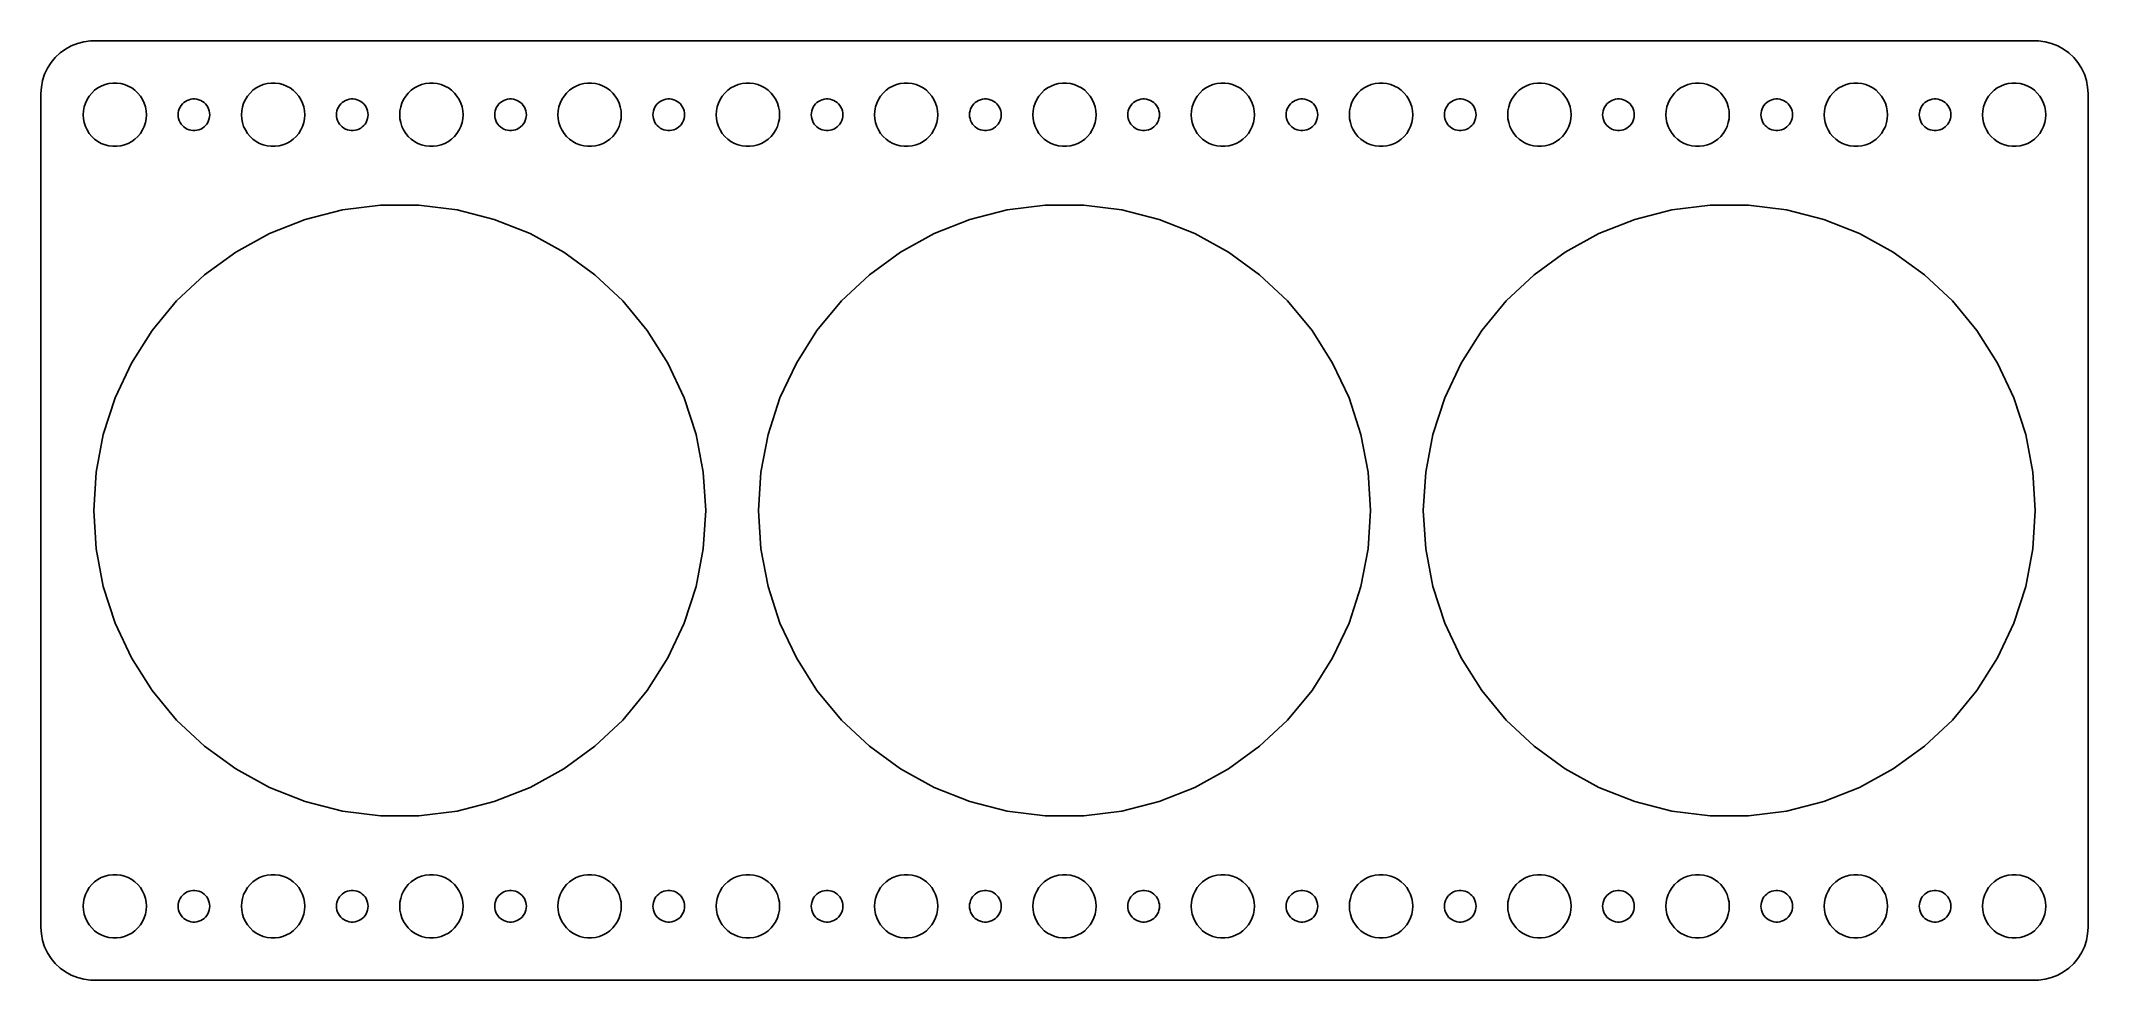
# Model space of a CAD drawing. Header units: metres. Extents: x -97 to 97, y -44 to 44.
import ezdxf

# ---------------------------------------------------------------- set-up
doc = ezdxf.new("R2010")
doc.units = ezdxf.units.M

msp = doc.modelspace()

# ---------------------------------------------------------------- linework, layer by layer
for p, q in [((-95.6448, 42.9227), (-96.0451, 42.4389)), ((-95.1871, 43.3526), (-95.6448, 42.9227)), ((-94.6791, 43.7216), (-95.1871, 43.3526)), ((-94.1289, 44.0241), (-94.6791, 43.7216)), ((-93.5451, 44.2553), (-94.1289, 44.0241)), ((-92.9369, 44.4114), (-93.5451, 44.2553)), ((-92.3139, 44.4901), (-92.9369, 44.4114)), ((92.3139, 44.4901), (-92.3139, 44.4901)), ((92.9369, 44.4114), (92.3139, 44.4901)), ((93.5451, 44.2553), (92.9369, 44.4114)), ((94.1289, 44.0241), (93.5451, 44.2553)), ((94.6791, 43.7216), (94.1289, 44.0241)), ((95.1871, 43.3526), (94.6791, 43.7216)), ((95.6448, 42.9227), (95.1871, 43.3526)), ((96.0451, 42.4389), (95.6448, 42.9227)), ((-96.8429, 40.7434), (-96.9606, 40.1267)), ((-96.6489, 41.3406), (-96.8429, 40.7434)), ((-96.3815, 41.9088), (-96.6489, 41.3406)), ((-96.0451, 42.4389), (-96.3815, 41.9088)), ((96.3815, 41.9088), (96.0451, 42.4389)), ((96.6489, 41.3406), (96.3815, 41.9088)), ((96.8429, 40.7434), (96.6489, 41.3406)), ((96.9606, 40.1267), (96.8429, 40.7434)), ((-96.9606, 40.1267), (-97, 39.5)), ((-97, 39.5), (-97, -39.5)), ((-92.7893, 38.6044), (-92.6289, 38.9453)), ((-92.6289, 38.9453), (-92.427, 39.2634)), ((-92.427, 39.2634), (-92.1869, 39.5536)), ((-92.1869, 39.5536), (-91.9123, 39.8115)), ((-91.9123, 39.8115), (-91.6075, 40.033)), ((-91.6075, 40.033), (-91.2773, 40.2145)), ((-91.2773, 40.2145), (-90.927, 40.3532)), ((-90.927, 40.3532), (-90.5621, 40.4469)), ((-90.5621, 40.4469), (-90.1884, 40.4941)), ((-90.1884, 40.4941), (-89.8116, 40.4941)), ((-89.8116, 40.4941), (-89.4379, 40.4469)), ((-89.4379, 40.4469), (-89.073, 40.3532)), ((-89.073, 40.3532), (-88.7227, 40.2145)), ((-88.7227, 40.2145), (-88.3925, 40.033)), ((-88.3925, 40.033), (-88.0877, 39.8115)), ((-88.0877, 39.8115), (-87.8131, 39.5536)), ((-87.8131, 39.5536), (-87.573, 39.2634)), ((-87.573, 39.2634), (-87.3711, 38.9453)), ((-87.3711, 38.9453), (-87.2107, 38.6044)), ((-83.3037, 38.7665), (-83.1387, 38.8572)), ((-83.1387, 38.8572), (-82.9635, 38.9266)), ((-82.9635, 38.9266), (-82.7811, 38.9734)), ((-82.7811, 38.9734), (-82.5942, 38.997)), ((-82.5942, 38.997), (-82.4058, 38.997)), ((-82.4058, 38.997), (-82.2189, 38.9734)), ((-82.2189, 38.9734), (-82.0365, 38.9266)), ((-82.0365, 38.9266), (-81.8613, 38.8572)), ((-81.8613, 38.8572), (-81.6963, 38.7665)), ((-77.7893, 38.6044), (-77.6289, 38.9453)), ((-77.6289, 38.9453), (-77.427, 39.2634)), ((-77.427, 39.2634), (-77.1869, 39.5536)), ((-77.1869, 39.5536), (-76.9123, 39.8115)), ((-76.9123, 39.8115), (-76.6075, 40.033)), ((-76.6075, 40.033), (-76.2773, 40.2145)), ((-76.2773, 40.2145), (-75.927, 40.3532)), ((-75.927, 40.3532), (-75.5621, 40.4469)), ((-75.5621, 40.4469), (-75.1884, 40.4941)), ((-75.1884, 40.4941), (-74.8116, 40.4941)), ((-74.8116, 40.4941), (-74.4379, 40.4469)), ((-74.4379, 40.4469), (-74.073, 40.3532)), ((-74.073, 40.3532), (-73.7227, 40.2145)), ((-73.7227, 40.2145), (-73.3925, 40.033)), ((-73.3925, 40.033), (-73.0877, 39.8115)), ((-73.0877, 39.8115), (-72.8131, 39.5536)), ((-72.8131, 39.5536), (-72.573, 39.2634)), ((-72.573, 39.2634), (-72.3711, 38.9453)), ((-72.3711, 38.9453), (-72.2107, 38.6044)), ((-68.3037, 38.7665), (-68.1387, 38.8572)), ((-68.1387, 38.8572), (-67.9635, 38.9266)), ((-67.9635, 38.9266), (-67.7811, 38.9734)), ((-67.7811, 38.9734), (-67.5942, 38.997)), ((-67.5942, 38.997), (-67.4058, 38.997)), ((-67.4058, 38.997), (-67.2189, 38.9734)), ((-67.2189, 38.9734), (-67.0365, 38.9266)), ((-67.0365, 38.9266), (-66.8613, 38.8572)), ((-66.8613, 38.8572), (-66.6963, 38.7665)), ((-62.7893, 38.6044), (-62.6289, 38.9453)), ((-62.6289, 38.9453), (-62.427, 39.2634)), ((-62.427, 39.2634), (-62.1869, 39.5536)), ((-62.1869, 39.5536), (-61.9123, 39.8115)), ((-61.9123, 39.8115), (-61.6075, 40.033)), ((-61.6075, 40.033), (-61.2773, 40.2145)), ((-61.2773, 40.2145), (-60.927, 40.3532)), ((-60.927, 40.3532), (-60.5621, 40.4469)), ((-60.5621, 40.4469), (-60.1884, 40.4941)), ((-60.1884, 40.4941), (-59.8116, 40.4941)), ((-59.8116, 40.4941), (-59.4379, 40.4469)), ((-59.4379, 40.4469), (-59.0729, 40.3532)), ((-59.0729, 40.3532), (-58.7227, 40.2145)), ((-58.7227, 40.2145), (-58.3925, 40.033)), ((-58.3925, 40.033), (-58.0877, 39.8115)), ((-58.0877, 39.8115), (-57.8131, 39.5536)), ((-57.8131, 39.5536), (-57.5729, 39.2634)), ((-57.5729, 39.2634), (-57.3711, 38.9453)), ((-57.3711, 38.9453), (-57.2107, 38.6044)), ((-53.3037, 38.7665), (-53.1387, 38.8572)), ((-53.1387, 38.8572), (-52.9635, 38.9266)), ((-52.9635, 38.9266), (-52.7811, 38.9734)), ((-52.7811, 38.9734), (-52.5942, 38.997)), ((-52.5942, 38.997), (-52.4058, 38.997)), ((-52.4058, 38.997), (-52.2189, 38.9734)), ((-52.2189, 38.9734), (-52.0365, 38.9266)), ((-52.0365, 38.9266), (-51.8613, 38.8572)), ((-51.8613, 38.8572), (-51.6963, 38.7665)), ((-47.7893, 38.6044), (-47.6289, 38.9453)), ((-47.6289, 38.9453), (-47.427, 39.2634)), ((-47.427, 39.2634), (-47.1869, 39.5536)), ((-47.1869, 39.5536), (-46.9123, 39.8115)), ((-46.9123, 39.8115), (-46.6075, 40.033)), ((-46.6075, 40.033), (-46.2773, 40.2145)), ((-46.2773, 40.2145), (-45.927, 40.3532)), ((-45.927, 40.3532), (-45.5621, 40.4469)), ((-45.5621, 40.4469), (-45.1884, 40.4941)), ((-45.1884, 40.4941), (-44.8116, 40.4941)), ((-44.8116, 40.4941), (-44.4379, 40.4469)), ((-44.4379, 40.4469), (-44.0729, 40.3532)), ((-44.0729, 40.3532), (-43.7227, 40.2145)), ((-43.7227, 40.2145), (-43.3925, 40.033)), ((-43.3925, 40.033), (-43.0877, 39.8115)), ((-43.0877, 39.8115), (-42.8131, 39.5536)), ((-42.8131, 39.5536), (-42.5729, 39.2634)), ((-42.5729, 39.2634), (-42.3711, 38.9453)), ((-42.3711, 38.9453), (-42.2107, 38.6044)), ((-38.3037, 38.7665), (-38.1387, 38.8572)), ((-38.1387, 38.8572), (-37.9635, 38.9266)), ((-37.9635, 38.9266), (-37.7811, 38.9734)), ((-37.7811, 38.9734), (-37.5942, 38.997)), ((-37.5942, 38.997), (-37.4058, 38.997)), ((-37.4058, 38.997), (-37.2189, 38.9734)), ((-37.2189, 38.9734), (-37.0365, 38.9266)), ((-37.0365, 38.9266), (-36.8613, 38.8572)), ((-36.8613, 38.8572), (-36.6963, 38.7665)), ((-32.7893, 38.6044), (-32.6289, 38.9453)), ((-32.6289, 38.9453), (-32.427, 39.2634)), ((-32.427, 39.2634), (-32.1869, 39.5536)), ((-32.1869, 39.5536), (-31.9123, 39.8115)), ((-31.9123, 39.8115), (-31.6075, 40.033)), ((-31.6075, 40.033), (-31.2773, 40.2145)), ((-31.2773, 40.2145), (-30.927, 40.3532)), ((-30.927, 40.3532), (-30.5621, 40.4469)), ((-30.5621, 40.4469), (-30.1884, 40.4941)), ((-30.1884, 40.4941), (-29.8116, 40.4941)), ((-29.8116, 40.4941), (-29.4379, 40.4469)), ((-29.4379, 40.4469), (-29.0729, 40.3532)), ((-29.0729, 40.3532), (-28.7227, 40.2145)), ((-28.7227, 40.2145), (-28.3925, 40.033)), ((-28.3925, 40.033), (-28.0877, 39.8115)), ((-28.0877, 39.8115), (-27.8131, 39.5536)), ((-27.8131, 39.5536), (-27.5729, 39.2634)), ((-27.5729, 39.2634), (-27.3711, 38.9453)), ((-27.3711, 38.9453), (-27.2107, 38.6044)), ((-23.3037, 38.7665), (-23.1387, 38.8572)), ((-23.1387, 38.8572), (-22.9635, 38.9266)), ((-22.9635, 38.9266), (-22.7811, 38.9734)), ((-22.7811, 38.9734), (-22.5942, 38.997)), ((-22.5942, 38.997), (-22.4058, 38.997)), ((-22.4058, 38.997), (-22.2189, 38.9734)), ((-22.2189, 38.9734), (-22.0365, 38.9266)), ((-22.0365, 38.9266), (-21.8613, 38.8572)), ((-21.8613, 38.8572), (-21.6963, 38.7665)), ((-17.7893, 38.6044), (-17.6289, 38.9453)), ((-17.6289, 38.9453), (-17.427, 39.2634)), ((-17.427, 39.2634), (-17.1869, 39.5536)), ((-17.1869, 39.5536), (-16.9123, 39.8115)), ((-16.9123, 39.8115), (-16.6075, 40.033)), ((-16.6075, 40.033), (-16.2773, 40.2145)), ((-16.2773, 40.2145), (-15.927, 40.3532)), ((-15.927, 40.3532), (-15.5621, 40.4469)), ((-15.5621, 40.4469), (-15.1884, 40.4941)), ((-15.1884, 40.4941), (-14.8116, 40.4941)), ((-14.8116, 40.4941), (-14.4379, 40.4469)), ((-14.4379, 40.4469), (-14.0729, 40.3532)), ((-14.0729, 40.3532), (-13.7227, 40.2145)), ((-13.7227, 40.2145), (-13.3925, 40.033)), ((-13.3925, 40.033), (-13.0877, 39.8115)), ((-13.0877, 39.8115), (-12.8131, 39.5536)), ((-12.8131, 39.5536), (-12.5729, 39.2634)), ((-12.5729, 39.2634), (-12.3711, 38.9453)), ((-12.3711, 38.9453), (-12.2107, 38.6044)), ((-8.30373, 38.7665), (-8.13866, 38.8572)), ((-8.13866, 38.8572), (-7.96352, 38.9266)), ((-7.96352, 38.9266), (-7.78107, 38.9734)), ((-7.78107, 38.9734), (-7.59418, 38.997)), ((-7.59418, 38.997), (-7.40581, 38.997)), ((-7.40581, 38.997), (-7.21892, 38.9734)), ((-7.21892, 38.9734), (-7.03647, 38.9266)), ((-7.03647, 38.9266), (-6.86133, 38.8572)), ((-6.86133, 38.8572), (-6.69626, 38.7665)), ((-2.78932, 38.6044), (-2.62891, 38.9453)), ((-2.62891, 38.9453), (-2.42705, 39.2634)), ((-2.42705, 39.2634), (-2.1869, 39.5536)), ((-2.1869, 39.5536), (-1.91226, 39.8115)), ((-1.91226, 39.8115), (-1.60747, 40.033)), ((-1.60747, 40.033), (-1.27733, 40.2145)), ((-1.27733, 40.2145), (-0.92705, 40.3532)), ((-0.92705, 40.3532), (-0.56213, 40.4469)), ((-0.56213, 40.4469), (-0.18837, 40.4941)), ((-0.18837, 40.4941), (0.18837, 40.4941)), ((0.18837, 40.4941), (0.56213, 40.4469)), ((0.56213, 40.4469), (0.92705, 40.3532)), ((0.92705, 40.3532), (1.27733, 40.2145)), ((1.27733, 40.2145), (1.60747, 40.033)), ((1.60747, 40.033), (1.91226, 39.8115)), ((1.91226, 39.8115), (2.1869, 39.5536)), ((2.1869, 39.5536), (2.42705, 39.2634)), ((2.42705, 39.2634), (2.62891, 38.9453)), ((2.62891, 38.9453), (2.78932, 38.6044)), ((6.69626, 38.7665), (6.86133, 38.8572)), ((6.86133, 38.8572), (7.03647, 38.9266)), ((7.03647, 38.9266), (7.21892, 38.9734)), ((7.21892, 38.9734), (7.40581, 38.997)), ((7.40581, 38.997), (7.59418, 38.997)), ((7.59418, 38.997), (7.78107, 38.9734)), ((7.78107, 38.9734), (7.96352, 38.9266)), ((7.96352, 38.9266), (8.13866, 38.8572)), ((8.13866, 38.8572), (8.30373, 38.7665)), ((12.2107, 38.6044), (12.3711, 38.9453)), ((12.3711, 38.9453), (12.5729, 39.2634)), ((12.5729, 39.2634), (12.8131, 39.5536)), ((12.8131, 39.5536), (13.0877, 39.8115)), ((13.0877, 39.8115), (13.3925, 40.033)), ((13.3925, 40.033), (13.7227, 40.2145)), ((13.7227, 40.2145), (14.0729, 40.3532)), ((14.0729, 40.3532), (14.4379, 40.4469)), ((14.4379, 40.4469), (14.8116, 40.4941)), ((14.8116, 40.4941), (15.1884, 40.4941)), ((15.1884, 40.4941), (15.5621, 40.4469)), ((15.5621, 40.4469), (15.927, 40.3532)), ((15.927, 40.3532), (16.2773, 40.2145)), ((16.2773, 40.2145), (16.6075, 40.033)), ((16.6075, 40.033), (16.9123, 39.8115)), ((16.9123, 39.8115), (17.1869, 39.5536)), ((17.1869, 39.5536), (17.427, 39.2634)), ((17.427, 39.2634), (17.6289, 38.9453)), ((17.6289, 38.9453), (17.7893, 38.6044)), ((21.6963, 38.7665), (21.8613, 38.8572)), ((21.8613, 38.8572), (22.0365, 38.9266)), ((22.0365, 38.9266), (22.2189, 38.9734)), ((22.2189, 38.9734), (22.4058, 38.997)), ((22.4058, 38.997), (22.5942, 38.997)), ((22.5942, 38.997), (22.7811, 38.9734)), ((22.7811, 38.9734), (22.9635, 38.9266)), ((22.9635, 38.9266), (23.1387, 38.8572)), ((23.1387, 38.8572), (23.3037, 38.7665)), ((27.2107, 38.6044), (27.3711, 38.9453)), ((27.3711, 38.9453), (27.5729, 39.2634)), ((27.5729, 39.2634), (27.8131, 39.5536)), ((27.8131, 39.5536), (28.0877, 39.8115)), ((28.0877, 39.8115), (28.3925, 40.033)), ((28.3925, 40.033), (28.7227, 40.2145)), ((28.7227, 40.2145), (29.0729, 40.3532)), ((29.0729, 40.3532), (29.4379, 40.4469)), ((29.4379, 40.4469), (29.8116, 40.4941)), ((29.8116, 40.4941), (30.1884, 40.4941)), ((30.1884, 40.4941), (30.5621, 40.4469)), ((30.5621, 40.4469), (30.927, 40.3532)), ((30.927, 40.3532), (31.2773, 40.2145)), ((31.2773, 40.2145), (31.6075, 40.033)), ((31.6075, 40.033), (31.9123, 39.8115)), ((31.9123, 39.8115), (32.1869, 39.5536)), ((32.1869, 39.5536), (32.427, 39.2634)), ((32.427, 39.2634), (32.6289, 38.9453)), ((32.6289, 38.9453), (32.7893, 38.6044)), ((36.6963, 38.7665), (36.8613, 38.8572)), ((36.8613, 38.8572), (37.0365, 38.9266)), ((37.0365, 38.9266), (37.2189, 38.9734)), ((37.2189, 38.9734), (37.4058, 38.997)), ((37.4058, 38.997), (37.5942, 38.997)), ((37.5942, 38.997), (37.7811, 38.9734)), ((37.7811, 38.9734), (37.9635, 38.9266)), ((37.9635, 38.9266), (38.1387, 38.8572)), ((38.1387, 38.8572), (38.3037, 38.7665)), ((42.2107, 38.6044), (42.3711, 38.9453)), ((42.3711, 38.9453), (42.5729, 39.2634)), ((42.5729, 39.2634), (42.8131, 39.5536)), ((42.8131, 39.5536), (43.0877, 39.8115)), ((43.0877, 39.8115), (43.3925, 40.033)), ((43.3925, 40.033), (43.7227, 40.2145)), ((43.7227, 40.2145), (44.0729, 40.3532)), ((44.0729, 40.3532), (44.4379, 40.4469)), ((44.4379, 40.4469), (44.8116, 40.4941)), ((44.8116, 40.4941), (45.1884, 40.4941)), ((45.1884, 40.4941), (45.5621, 40.4469)), ((45.5621, 40.4469), (45.927, 40.3532)), ((45.927, 40.3532), (46.2773, 40.2145)), ((46.2773, 40.2145), (46.6075, 40.033)), ((46.6075, 40.033), (46.9123, 39.8115)), ((46.9123, 39.8115), (47.1869, 39.5536)), ((47.1869, 39.5536), (47.427, 39.2634)), ((47.427, 39.2634), (47.6289, 38.9453)), ((47.6289, 38.9453), (47.7893, 38.6044)), ((51.6963, 38.7665), (51.8613, 38.8572)), ((51.8613, 38.8572), (52.0365, 38.9266)), ((52.0365, 38.9266), (52.2189, 38.9734)), ((52.2189, 38.9734), (52.4058, 38.997)), ((52.4058, 38.997), (52.5942, 38.997)), ((52.5942, 38.997), (52.7811, 38.9734)), ((52.7811, 38.9734), (52.9635, 38.9266)), ((52.9635, 38.9266), (53.1387, 38.8572)), ((53.1387, 38.8572), (53.3037, 38.7665)), ((57.2107, 38.6044), (57.3711, 38.9453)), ((57.3711, 38.9453), (57.5729, 39.2634)), ((57.5729, 39.2634), (57.8131, 39.5536)), ((57.8131, 39.5536), (58.0877, 39.8115)), ((58.0877, 39.8115), (58.3925, 40.033)), ((58.3925, 40.033), (58.7227, 40.2145)), ((58.7227, 40.2145), (59.0729, 40.3532)), ((59.0729, 40.3532), (59.4379, 40.4469)), ((59.4379, 40.4469), (59.8116, 40.4941)), ((59.8116, 40.4941), (60.1884, 40.4941)), ((60.1884, 40.4941), (60.5621, 40.4469)), ((60.5621, 40.4469), (60.927, 40.3532)), ((60.927, 40.3532), (61.2773, 40.2145)), ((61.2773, 40.2145), (61.6075, 40.033)), ((61.6075, 40.033), (61.9123, 39.8115)), ((61.9123, 39.8115), (62.1869, 39.5536)), ((62.1869, 39.5536), (62.427, 39.2634)), ((62.427, 39.2634), (62.6289, 38.9453)), ((62.6289, 38.9453), (62.7893, 38.6044)), ((66.6963, 38.7665), (66.8613, 38.8572)), ((66.8613, 38.8572), (67.0365, 38.9266)), ((67.0365, 38.9266), (67.2189, 38.9734)), ((67.2189, 38.9734), (67.4058, 38.997)), ((67.4058, 38.997), (67.5942, 38.997)), ((67.5942, 38.997), (67.7811, 38.9734)), ((67.7811, 38.9734), (67.9635, 38.9266)), ((67.9635, 38.9266), (68.1387, 38.8572)), ((68.1387, 38.8572), (68.3037, 38.7665)), ((72.2107, 38.6044), (72.3711, 38.9453)), ((72.3711, 38.9453), (72.573, 39.2634)), ((72.573, 39.2634), (72.8131, 39.5536)), ((72.8131, 39.5536), (73.0877, 39.8115)), ((73.0877, 39.8115), (73.3925, 40.033)), ((73.3925, 40.033), (73.7227, 40.2145)), ((73.7227, 40.2145), (74.073, 40.3532)), ((74.073, 40.3532), (74.4379, 40.4469)), ((74.4379, 40.4469), (74.8116, 40.4941)), ((74.8116, 40.4941), (75.1884, 40.4941)), ((75.1884, 40.4941), (75.5621, 40.4469)), ((75.5621, 40.4469), (75.927, 40.3532)), ((75.927, 40.3532), (76.2773, 40.2145)), ((76.2773, 40.2145), (76.6075, 40.033)), ((76.6075, 40.033), (76.9123, 39.8115)), ((76.9123, 39.8115), (77.1869, 39.5536)), ((77.1869, 39.5536), (77.427, 39.2634)), ((77.427, 39.2634), (77.6289, 38.9453)), ((77.6289, 38.9453), (77.7893, 38.6044)), ((81.6963, 38.7665), (81.8613, 38.8572)), ((81.8613, 38.8572), (82.0365, 38.9266)), ((82.0365, 38.9266), (82.2189, 38.9734)), ((82.2189, 38.9734), (82.4058, 38.997)), ((82.4058, 38.997), (82.5942, 38.997)), ((82.5942, 38.997), (82.7811, 38.9734)), ((82.7811, 38.9734), (82.9635, 38.9266)), ((82.9635, 38.9266), (83.1387, 38.8572)), ((83.1387, 38.8572), (83.3037, 38.7665)), ((87.2107, 38.6044), (87.3711, 38.9453)), ((87.3711, 38.9453), (87.573, 39.2634)), ((87.573, 39.2634), (87.8131, 39.5536)), ((87.8131, 39.5536), (88.0877, 39.8115)), ((88.0877, 39.8115), (88.3925, 40.033)), ((88.3925, 40.033), (88.7227, 40.2145)), ((88.7227, 40.2145), (89.073, 40.3532)), ((89.073, 40.3532), (89.4379, 40.4469)), ((89.4379, 40.4469), (89.8116, 40.4941)), ((89.8116, 40.4941), (90.1884, 40.4941)), ((90.1884, 40.4941), (90.5621, 40.4469)), ((90.5621, 40.4469), (90.927, 40.3532)), ((90.927, 40.3532), (91.2773, 40.2145)), ((91.2773, 40.2145), (91.6075, 40.033)), ((91.6075, 40.033), (91.9123, 39.8115)), ((91.9123, 39.8115), (92.1869, 39.5536)), ((92.1869, 39.5536), (92.427, 39.2634)), ((92.427, 39.2634), (92.6289, 38.9453)), ((92.6289, 38.9453), (92.7893, 38.6044)), ((97, 39.5), (96.9606, 40.1267)), ((97, -39.5), (97, 39.5)), ((-93, 37.5), (-92.9763, 37.876)), ((-92.9763, 37.124), (-93, 37.5)), ((-92.9763, 37.876), (-92.9057, 38.2461)), ((-92.9057, 36.7539), (-92.9763, 37.124)), ((-92.9057, 38.2461), (-92.7893, 38.6044)), ((-87.2107, 38.6044), (-87.0943, 38.2461)), ((-87.0943, 38.2461), (-87.0237, 37.876)), ((-87.0237, 37.124), (-87.0943, 36.7539)), ((-87.0237, 37.876), (-87, 37.5)), ((-87, 37.5), (-87.0237, 37.124)), ((-84, 37.5), (-83.9882, 37.688)), ((-83.9882, 37.312), (-84, 37.5)), ((-83.9882, 37.688), (-83.9529, 37.873)), ((-83.9529, 37.127), (-83.9882, 37.312)), ((-83.9529, 37.873), (-83.8947, 38.0522)), ((-83.8947, 36.9478), (-83.9529, 37.127)), ((-83.8947, 38.0522), (-83.8145, 38.2226)), ((-83.8145, 36.7774), (-83.8947, 36.9478)), ((-83.8145, 38.2226), (-83.7135, 38.3817)), ((-83.7135, 38.3817), (-83.5934, 38.5268)), ((-83.5934, 38.5268), (-83.4561, 38.6558)), ((-83.4561, 38.6558), (-83.3037, 38.7665)), ((-81.6963, 38.7665), (-81.5439, 38.6558)), ((-81.5439, 38.6558), (-81.4065, 38.5268)), ((-81.4065, 38.5268), (-81.2865, 38.3817)), ((-81.2865, 38.3817), (-81.1855, 38.2226)), ((-81.1855, 38.2226), (-81.1053, 38.0522)), ((-81.1053, 36.9478), (-81.1855, 36.7774)), ((-81.1053, 38.0522), (-81.0471, 37.873)), ((-81.0471, 37.127), (-81.1053, 36.9478)), ((-81.0471, 37.873), (-81.0118, 37.688)), ((-81.0118, 37.312), (-81.0471, 37.127)), ((-81.0118, 37.688), (-81, 37.5)), ((-81, 37.5), (-81.0118, 37.312)), ((-78, 37.5), (-77.9763, 37.876)), ((-77.9763, 37.124), (-78, 37.5)), ((-77.9763, 37.876), (-77.9057, 38.2461)), ((-77.9057, 36.7539), (-77.9763, 37.124)), ((-77.9057, 38.2461), (-77.7893, 38.6044)), ((-72.2107, 38.6044), (-72.0943, 38.2461)), ((-72.0943, 38.2461), (-72.0237, 37.876)), ((-72.0237, 37.124), (-72.0943, 36.7539)), ((-72.0237, 37.876), (-72, 37.5)), ((-72, 37.5), (-72.0237, 37.124)), ((-69, 37.5), (-68.9882, 37.688)), ((-68.9882, 37.312), (-69, 37.5)), ((-68.9882, 37.688), (-68.9529, 37.873)), ((-68.9529, 37.127), (-68.9882, 37.312)), ((-68.9529, 37.873), (-68.8947, 38.0522)), ((-68.8947, 36.9478), (-68.9529, 37.127)), ((-68.8947, 38.0522), (-68.8145, 38.2226)), ((-68.8145, 36.7774), (-68.8947, 36.9478)), ((-68.8145, 38.2226), (-68.7135, 38.3817)), ((-68.7135, 38.3817), (-68.5934, 38.5268)), ((-68.5934, 38.5268), (-68.4561, 38.6558)), ((-68.4561, 38.6558), (-68.3037, 38.7665)), ((-66.6963, 38.7665), (-66.5439, 38.6558)), ((-66.5439, 38.6558), (-66.4065, 38.5268)), ((-66.4065, 38.5268), (-66.2865, 38.3817)), ((-66.2865, 38.3817), (-66.1855, 38.2226)), ((-66.1855, 38.2226), (-66.1053, 38.0522)), ((-66.1053, 36.9478), (-66.1855, 36.7774)), ((-66.1053, 38.0522), (-66.0471, 37.873)), ((-66.0471, 37.127), (-66.1053, 36.9478)), ((-66.0471, 37.873), (-66.0118, 37.688)), ((-66.0118, 37.312), (-66.0471, 37.127)), ((-66.0118, 37.688), (-66, 37.5)), ((-66, 37.5), (-66.0118, 37.312)), ((-63, 37.5), (-62.9763, 37.876)), ((-62.9763, 37.124), (-63, 37.5)), ((-62.9763, 37.876), (-62.9057, 38.2461)), ((-62.9057, 36.7539), (-62.9763, 37.124)), ((-62.9057, 38.2461), (-62.7893, 38.6044)), ((-57.2107, 38.6044), (-57.0942, 38.2461)), ((-57.0942, 38.2461), (-57.0237, 37.876)), ((-57.0237, 37.124), (-57.0942, 36.7539)), ((-57.0237, 37.876), (-57, 37.5)), ((-57, 37.5), (-57.0237, 37.124)), ((-54, 37.5), (-53.9882, 37.688)), ((-53.9882, 37.312), (-54, 37.5)), ((-53.9882, 37.688), (-53.9529, 37.873)), ((-53.9529, 37.127), (-53.9882, 37.312)), ((-53.9529, 37.873), (-53.8947, 38.0522)), ((-53.8947, 36.9478), (-53.9529, 37.127)), ((-53.8947, 38.0522), (-53.8145, 38.2226)), ((-53.8145, 36.7774), (-53.8947, 36.9478)), ((-53.8145, 38.2226), (-53.7135, 38.3817)), ((-53.7135, 38.3817), (-53.5934, 38.5268)), ((-53.5934, 38.5268), (-53.4561, 38.6558)), ((-53.4561, 38.6558), (-53.3037, 38.7665)), ((-51.6963, 38.7665), (-51.5439, 38.6558)), ((-51.5439, 38.6558), (-51.4065, 38.5268)), ((-51.4065, 38.5268), (-51.2865, 38.3817)), ((-51.2865, 38.3817), (-51.1855, 38.2226)), ((-51.1855, 38.2226), (-51.1053, 38.0522)), ((-51.1053, 36.9478), (-51.1855, 36.7774)), ((-51.1053, 38.0522), (-51.0471, 37.873)), ((-51.0471, 37.127), (-51.1053, 36.9478)), ((-51.0471, 37.873), (-51.0118, 37.688)), ((-51.0118, 37.312), (-51.0471, 37.127)), ((-51.0118, 37.688), (-51, 37.5)), ((-51, 37.5), (-51.0118, 37.312)), ((-48, 37.5), (-47.9763, 37.876)), ((-47.9763, 37.124), (-48, 37.5)), ((-47.9763, 37.876), (-47.9057, 38.2461)), ((-47.9057, 36.7539), (-47.9763, 37.124)), ((-47.9057, 38.2461), (-47.7893, 38.6044)), ((-42.2107, 38.6044), (-42.0942, 38.2461)), ((-42.0942, 38.2461), (-42.0237, 37.876)), ((-42.0237, 37.124), (-42.0942, 36.7539)), ((-42.0237, 37.876), (-42, 37.5)), ((-42, 37.5), (-42.0237, 37.124)), ((-39, 37.5), (-38.9882, 37.688)), ((-38.9882, 37.312), (-39, 37.5)), ((-38.9882, 37.688), (-38.9529, 37.873)), ((-38.9529, 37.127), (-38.9882, 37.312)), ((-38.9529, 37.873), (-38.8947, 38.0522)), ((-38.8947, 36.9478), (-38.9529, 37.127)), ((-38.8947, 38.0522), (-38.8145, 38.2226)), ((-38.8145, 36.7774), (-38.8947, 36.9478)), ((-38.8145, 38.2226), (-38.7135, 38.3817)), ((-38.7135, 38.3817), (-38.5934, 38.5268)), ((-38.5934, 38.5268), (-38.4561, 38.6558)), ((-38.4561, 38.6558), (-38.3037, 38.7665)), ((-36.6963, 38.7665), (-36.5439, 38.6558)), ((-36.5439, 38.6558), (-36.4065, 38.5268)), ((-36.4065, 38.5268), (-36.2865, 38.3817)), ((-36.2865, 38.3817), (-36.1855, 38.2226)), ((-36.1855, 38.2226), (-36.1053, 38.0522)), ((-36.1053, 36.9478), (-36.1855, 36.7774)), ((-36.1053, 38.0522), (-36.0471, 37.873)), ((-36.0471, 37.127), (-36.1053, 36.9478)), ((-36.0471, 37.873), (-36.0118, 37.688)), ((-36.0118, 37.312), (-36.0471, 37.127)), ((-36.0118, 37.688), (-36, 37.5)), ((-36, 37.5), (-36.0118, 37.312)), ((-33, 37.5), (-32.9763, 37.876)), ((-32.9763, 37.124), (-33, 37.5)), ((-32.9763, 37.876), (-32.9057, 38.2461)), ((-32.9057, 36.7539), (-32.9763, 37.124)), ((-32.9057, 38.2461), (-32.7893, 38.6044)), ((-27.2107, 38.6044), (-27.0942, 38.2461)), ((-27.0942, 38.2461), (-27.0237, 37.876)), ((-27.0237, 37.124), (-27.0942, 36.7539)), ((-27.0237, 37.876), (-27, 37.5)), ((-27, 37.5), (-27.0237, 37.124)), ((-24, 37.5), (-23.9882, 37.688)), ((-23.9882, 37.312), (-24, 37.5)), ((-23.9882, 37.688), (-23.9529, 37.873)), ((-23.9529, 37.127), (-23.9882, 37.312)), ((-23.9529, 37.873), (-23.8947, 38.0522)), ((-23.8947, 36.9478), (-23.9529, 37.127)), ((-23.8947, 38.0522), (-23.8145, 38.2226)), ((-23.8145, 36.7774), (-23.8947, 36.9478)), ((-23.8145, 38.2226), (-23.7135, 38.3817)), ((-23.7135, 38.3817), (-23.5934, 38.5268)), ((-23.5934, 38.5268), (-23.4561, 38.6558)), ((-23.4561, 38.6558), (-23.3037, 38.7665)), ((-21.6963, 38.7665), (-21.5439, 38.6558)), ((-21.5439, 38.6558), (-21.4065, 38.5268)), ((-21.4065, 38.5268), (-21.2865, 38.3817)), ((-21.2865, 38.3817), (-21.1855, 38.2226)), ((-21.1855, 38.2226), (-21.1053, 38.0522)), ((-21.1053, 36.9478), (-21.1855, 36.7774)), ((-21.1053, 38.0522), (-21.0471, 37.873)), ((-21.0471, 37.127), (-21.1053, 36.9478)), ((-21.0471, 37.873), (-21.0118, 37.688)), ((-21.0118, 37.312), (-21.0471, 37.127)), ((-21.0118, 37.688), (-21, 37.5)), ((-21, 37.5), (-21.0118, 37.312)), ((-18, 37.5), (-17.9763, 37.876)), ((-17.9763, 37.124), (-18, 37.5)), ((-17.9763, 37.876), (-17.9057, 38.2461)), ((-17.9057, 36.7539), (-17.9763, 37.124)), ((-17.9057, 38.2461), (-17.7893, 38.6044)), ((-12.2107, 38.6044), (-12.0942, 38.2461)), ((-12.0942, 38.2461), (-12.0237, 37.876)), ((-12.0237, 37.124), (-12.0942, 36.7539)), ((-12.0237, 37.876), (-12, 37.5)), ((-12, 37.5), (-12.0237, 37.124)), ((-9, 37.5), (-8.98816, 37.688)), ((-8.98816, 37.312), (-9, 37.5)), ((-8.98816, 37.688), (-8.95287, 37.873)), ((-8.95287, 37.127), (-8.98816, 37.312)), ((-8.95287, 37.873), (-8.89465, 38.0522)), ((-8.89465, 36.9478), (-8.95287, 37.127)), ((-8.89465, 38.0522), (-8.81445, 38.2226)), ((-8.81445, 36.7774), (-8.89465, 36.9478)), ((-8.81445, 38.2226), (-8.71352, 38.3817)), ((-8.71352, 38.3817), (-8.59344, 38.5268)), ((-8.59344, 38.5268), (-8.45613, 38.6558)), ((-8.45613, 38.6558), (-8.30373, 38.7665)), ((-6.69626, 38.7665), (-6.54385, 38.6558)), ((-6.54385, 38.6558), (-6.40654, 38.5268)), ((-6.40654, 38.5268), (-6.28647, 38.3817)), ((-6.28647, 38.3817), (-6.18553, 38.2226)), ((-6.18553, 38.2226), (-6.10533, 38.0522)), ((-6.10533, 36.9478), (-6.18553, 36.7774)), ((-6.10533, 38.0522), (-6.04712, 37.873)), ((-6.04712, 37.127), (-6.10533, 36.9478)), ((-6.04712, 37.873), (-6.01183, 37.688)), ((-6.01183, 37.312), (-6.04712, 37.127)), ((-6.01183, 37.688), (-6, 37.5)), ((-6, 37.5), (-6.01183, 37.312)), ((-3, 37.5), (-2.97633, 37.876)), ((-2.97633, 37.124), (-3, 37.5)), ((-2.97633, 37.876), (-2.90575, 38.2461)), ((-2.90575, 36.7539), (-2.97633, 37.124)), ((-2.90575, 38.2461), (-2.78932, 38.6044)), ((2.78932, 38.6044), (2.90575, 38.2461)), ((2.90575, 38.2461), (2.97633, 37.876)), ((2.97633, 37.124), (2.90575, 36.7539)), ((2.97633, 37.876), (3, 37.5)), ((3, 37.5), (2.97633, 37.124)), ((6, 37.5), (6.01183, 37.688)), ((6.01183, 37.312), (6, 37.5)), ((6.01183, 37.688), (6.04712, 37.873)), ((6.04712, 37.127), (6.01183, 37.312)), ((6.04712, 37.873), (6.10533, 38.0522)), ((6.10533, 36.9478), (6.04712, 37.127)), ((6.10533, 38.0522), (6.18553, 38.2226)), ((6.18553, 36.7774), (6.10533, 36.9478)), ((6.18553, 38.2226), (6.28647, 38.3817)), ((6.28647, 38.3817), (6.40654, 38.5268)), ((6.40654, 38.5268), (6.54385, 38.6558)), ((6.54385, 38.6558), (6.69626, 38.7665)), ((8.30373, 38.7665), (8.45613, 38.6558)), ((8.45613, 38.6558), (8.59344, 38.5268)), ((8.59344, 38.5268), (8.71352, 38.3817)), ((8.71352, 38.3817), (8.81445, 38.2226)), ((8.81445, 38.2226), (8.89465, 38.0522)), ((8.89465, 36.9478), (8.81445, 36.7774)), ((8.89465, 38.0522), (8.95287, 37.873)), ((8.95287, 37.127), (8.89465, 36.9478)), ((8.95287, 37.873), (8.98816, 37.688)), ((8.98816, 37.312), (8.95287, 37.127)), ((8.98816, 37.688), (9, 37.5)), ((9, 37.5), (8.98816, 37.312)), ((12, 37.5), (12.0237, 37.876)), ((12.0237, 37.124), (12, 37.5)), ((12.0237, 37.876), (12.0942, 38.2461)), ((12.0942, 36.7539), (12.0237, 37.124)), ((12.0942, 38.2461), (12.2107, 38.6044)), ((17.7893, 38.6044), (17.9057, 38.2461)), ((17.9057, 38.2461), (17.9763, 37.876)), ((17.9763, 37.124), (17.9057, 36.7539)), ((17.9763, 37.876), (18, 37.5)), ((18, 37.5), (17.9763, 37.124)), ((21, 37.5), (21.0118, 37.688)), ((21.0118, 37.312), (21, 37.5)), ((21.0118, 37.688), (21.0471, 37.873)), ((21.0471, 37.127), (21.0118, 37.312)), ((21.0471, 37.873), (21.1053, 38.0522)), ((21.1053, 36.9478), (21.0471, 37.127)), ((21.1053, 38.0522), (21.1855, 38.2226)), ((21.1855, 36.7774), (21.1053, 36.9478)), ((21.1855, 38.2226), (21.2865, 38.3817)), ((21.2865, 38.3817), (21.4065, 38.5268)), ((21.4065, 38.5268), (21.5439, 38.6558)), ((21.5439, 38.6558), (21.6963, 38.7665)), ((23.3037, 38.7665), (23.4561, 38.6558)), ((23.4561, 38.6558), (23.5934, 38.5268)), ((23.5934, 38.5268), (23.7135, 38.3817)), ((23.7135, 38.3817), (23.8145, 38.2226)), ((23.8145, 38.2226), (23.8947, 38.0522)), ((23.8947, 36.9478), (23.8145, 36.7774)), ((23.8947, 38.0522), (23.9529, 37.873)), ((23.9529, 37.127), (23.8947, 36.9478)), ((23.9529, 37.873), (23.9882, 37.688)), ((23.9882, 37.312), (23.9529, 37.127)), ((23.9882, 37.688), (24, 37.5)), ((24, 37.5), (23.9882, 37.312)), ((27, 37.5), (27.0237, 37.876)), ((27.0237, 37.124), (27, 37.5)), ((27.0237, 37.876), (27.0942, 38.2461)), ((27.0942, 36.7539), (27.0237, 37.124)), ((27.0942, 38.2461), (27.2107, 38.6044)), ((32.7893, 38.6044), (32.9057, 38.2461)), ((32.9057, 38.2461), (32.9763, 37.876)), ((32.9763, 37.124), (32.9057, 36.7539)), ((32.9763, 37.876), (33, 37.5)), ((33, 37.5), (32.9763, 37.124)), ((36, 37.5), (36.0118, 37.688)), ((36.0118, 37.312), (36, 37.5)), ((36.0118, 37.688), (36.0471, 37.873)), ((36.0471, 37.127), (36.0118, 37.312)), ((36.0471, 37.873), (36.1053, 38.0522)), ((36.1053, 36.9478), (36.0471, 37.127)), ((36.1053, 38.0522), (36.1855, 38.2226)), ((36.1855, 36.7774), (36.1053, 36.9478)), ((36.1855, 38.2226), (36.2865, 38.3817)), ((36.2865, 38.3817), (36.4065, 38.5268)), ((36.4065, 38.5268), (36.5439, 38.6558)), ((36.5439, 38.6558), (36.6963, 38.7665)), ((38.3037, 38.7665), (38.4561, 38.6558)), ((38.4561, 38.6558), (38.5934, 38.5268)), ((38.5934, 38.5268), (38.7135, 38.3817)), ((38.7135, 38.3817), (38.8145, 38.2226)), ((38.8145, 38.2226), (38.8947, 38.0522)), ((38.8947, 36.9478), (38.8145, 36.7774)), ((38.8947, 38.0522), (38.9529, 37.873)), ((38.9529, 37.127), (38.8947, 36.9478)), ((38.9529, 37.873), (38.9882, 37.688)), ((38.9882, 37.312), (38.9529, 37.127)), ((38.9882, 37.688), (39, 37.5)), ((39, 37.5), (38.9882, 37.312)), ((42, 37.5), (42.0237, 37.876)), ((42.0237, 37.124), (42, 37.5)), ((42.0237, 37.876), (42.0942, 38.2461)), ((42.0942, 36.7539), (42.0237, 37.124)), ((42.0942, 38.2461), (42.2107, 38.6044)), ((47.7893, 38.6044), (47.9057, 38.2461)), ((47.9057, 38.2461), (47.9763, 37.876)), ((47.9763, 37.124), (47.9057, 36.7539)), ((47.9763, 37.876), (48, 37.5)), ((48, 37.5), (47.9763, 37.124)), ((51, 37.5), (51.0118, 37.688)), ((51.0118, 37.312), (51, 37.5)), ((51.0118, 37.688), (51.0471, 37.873)), ((51.0471, 37.127), (51.0118, 37.312)), ((51.0471, 37.873), (51.1053, 38.0522)), ((51.1053, 36.9478), (51.0471, 37.127)), ((51.1053, 38.0522), (51.1855, 38.2226)), ((51.1855, 36.7774), (51.1053, 36.9478)), ((51.1855, 38.2226), (51.2865, 38.3817)), ((51.2865, 38.3817), (51.4065, 38.5268)), ((51.4065, 38.5268), (51.5439, 38.6558)), ((51.5439, 38.6558), (51.6963, 38.7665)), ((53.3037, 38.7665), (53.4561, 38.6558)), ((53.4561, 38.6558), (53.5934, 38.5268)), ((53.5934, 38.5268), (53.7135, 38.3817)), ((53.7135, 38.3817), (53.8145, 38.2226)), ((53.8145, 38.2226), (53.8947, 38.0522)), ((53.8947, 36.9478), (53.8145, 36.7774)), ((53.8947, 38.0522), (53.9529, 37.873)), ((53.9529, 37.127), (53.8947, 36.9478)), ((53.9529, 37.873), (53.9882, 37.688)), ((53.9882, 37.312), (53.9529, 37.127)), ((53.9882, 37.688), (54, 37.5)), ((54, 37.5), (53.9882, 37.312)), ((57, 37.5), (57.0237, 37.876)), ((57.0237, 37.124), (57, 37.5)), ((57.0237, 37.876), (57.0942, 38.2461)), ((57.0942, 36.7539), (57.0237, 37.124)), ((57.0942, 38.2461), (57.2107, 38.6044)), ((62.7893, 38.6044), (62.9057, 38.2461)), ((62.9057, 38.2461), (62.9763, 37.876)), ((62.9763, 37.124), (62.9057, 36.7539)), ((62.9763, 37.876), (63, 37.5)), ((63, 37.5), (62.9763, 37.124)), ((66, 37.5), (66.0118, 37.688)), ((66.0118, 37.312), (66, 37.5)), ((66.0118, 37.688), (66.0471, 37.873)), ((66.0471, 37.127), (66.0118, 37.312)), ((66.0471, 37.873), (66.1053, 38.0522)), ((66.1053, 36.9478), (66.0471, 37.127)), ((66.1053, 38.0522), (66.1855, 38.2226)), ((66.1855, 36.7774), (66.1053, 36.9478)), ((66.1855, 38.2226), (66.2865, 38.3817)), ((66.2865, 38.3817), (66.4065, 38.5268)), ((66.4065, 38.5268), (66.5439, 38.6558)), ((66.5439, 38.6558), (66.6963, 38.7665)), ((68.3037, 38.7665), (68.4561, 38.6558)), ((68.4561, 38.6558), (68.5934, 38.5268)), ((68.5934, 38.5268), (68.7135, 38.3817)), ((68.7135, 38.3817), (68.8145, 38.2226)), ((68.8145, 38.2226), (68.8947, 38.0522)), ((68.8947, 36.9478), (68.8145, 36.7774)), ((68.8947, 38.0522), (68.9529, 37.873)), ((68.9529, 37.127), (68.8947, 36.9478)), ((68.9529, 37.873), (68.9882, 37.688)), ((68.9882, 37.312), (68.9529, 37.127)), ((68.9882, 37.688), (69, 37.5)), ((69, 37.5), (68.9882, 37.312)), ((72, 37.5), (72.0237, 37.876)), ((72.0237, 37.124), (72, 37.5)), ((72.0237, 37.876), (72.0943, 38.2461)), ((72.0943, 36.7539), (72.0237, 37.124)), ((72.0943, 38.2461), (72.2107, 38.6044)), ((77.7893, 38.6044), (77.9057, 38.2461)), ((77.9057, 38.2461), (77.9763, 37.876)), ((77.9763, 37.124), (77.9057, 36.7539)), ((77.9763, 37.876), (78, 37.5)), ((78, 37.5), (77.9763, 37.124)), ((81, 37.5), (81.0118, 37.688)), ((81.0118, 37.312), (81, 37.5)), ((81.0118, 37.688), (81.0471, 37.873)), ((81.0471, 37.127), (81.0118, 37.312)), ((81.0471, 37.873), (81.1053, 38.0522)), ((81.1053, 36.9478), (81.0471, 37.127)), ((81.1053, 38.0522), (81.1855, 38.2226)), ((81.1855, 36.7774), (81.1053, 36.9478)), ((81.1855, 38.2226), (81.2865, 38.3817)), ((81.2865, 38.3817), (81.4065, 38.5268)), ((81.4065, 38.5268), (81.5439, 38.6558)), ((81.5439, 38.6558), (81.6963, 38.7665)), ((83.3037, 38.7665), (83.4561, 38.6558)), ((83.4561, 38.6558), (83.5934, 38.5268)), ((83.5934, 38.5268), (83.7135, 38.3817)), ((83.7135, 38.3817), (83.8145, 38.2226)), ((83.8145, 38.2226), (83.8947, 38.0522)), ((83.8947, 36.9478), (83.8145, 36.7774)), ((83.8947, 38.0522), (83.9529, 37.873)), ((83.9529, 37.127), (83.8947, 36.9478)), ((83.9529, 37.873), (83.9882, 37.688)), ((83.9882, 37.312), (83.9529, 37.127)), ((83.9882, 37.688), (84, 37.5)), ((84, 37.5), (83.9882, 37.312)), ((87, 37.5), (87.0237, 37.876)), ((87.0237, 37.124), (87, 37.5)), ((87.0237, 37.876), (87.0943, 38.2461)), ((87.0943, 36.7539), (87.0237, 37.124)), ((87.0943, 38.2461), (87.2107, 38.6044)), ((92.7893, 38.6044), (92.9057, 38.2461)), ((92.9057, 38.2461), (92.9763, 37.876)), ((92.9763, 37.124), (92.9057, 36.7539)), ((92.9763, 37.876), (93, 37.5)), ((93, 37.5), (92.9763, 37.124)), ((-92.7893, 36.3956), (-92.9057, 36.7539)), ((-92.6289, 36.0547), (-92.7893, 36.3956)), ((-92.427, 35.7366), (-92.6289, 36.0547)), ((-92.1869, 35.4464), (-92.427, 35.7366)), ((-91.9123, 35.1885), (-92.1869, 35.4464)), ((-91.6075, 34.967), (-91.9123, 35.1885)), ((-91.2773, 34.7855), (-91.6075, 34.967)), ((-88.3925, 34.967), (-88.7227, 34.7855)), ((-88.0877, 35.1885), (-88.3925, 34.967)), ((-87.8131, 35.4464), (-88.0877, 35.1885)), ((-87.573, 35.7366), (-87.8131, 35.4464)), ((-87.3711, 36.0547), (-87.573, 35.7366)), ((-87.2107, 36.3956), (-87.3711, 36.0547)), ((-87.0943, 36.7539), (-87.2107, 36.3956)), ((-83.7135, 36.6183), (-83.8145, 36.7774)), ((-83.5934, 36.4732), (-83.7135, 36.6183)), ((-83.4561, 36.3442), (-83.5934, 36.4732)), ((-83.3037, 36.2335), (-83.4561, 36.3442)), ((-83.1387, 36.1428), (-83.3037, 36.2335)), ((-82.9635, 36.0734), (-83.1387, 36.1428)), ((-82.7811, 36.0266), (-82.9635, 36.0734)), ((-82.5942, 36.003), (-82.7811, 36.0266)), ((-82.4058, 36.003), (-82.5942, 36.003)), ((-82.2189, 36.0266), (-82.4058, 36.003)), ((-82.0365, 36.0734), (-82.2189, 36.0266)), ((-81.8613, 36.1428), (-82.0365, 36.0734)), ((-81.6963, 36.2335), (-81.8613, 36.1428)), ((-81.5439, 36.3442), (-81.6963, 36.2335)), ((-81.4065, 36.4732), (-81.5439, 36.3442)), ((-81.2865, 36.6183), (-81.4065, 36.4732)), ((-81.1855, 36.7774), (-81.2865, 36.6183)), ((-77.7893, 36.3956), (-77.9057, 36.7539)), ((-77.6289, 36.0547), (-77.7893, 36.3956)), ((-77.427, 35.7366), (-77.6289, 36.0547)), ((-77.1869, 35.4464), (-77.427, 35.7366)), ((-76.9123, 35.1885), (-77.1869, 35.4464)), ((-76.6075, 34.967), (-76.9123, 35.1885)), ((-76.2773, 34.7855), (-76.6075, 34.967)), ((-73.3925, 34.967), (-73.7227, 34.7855)), ((-73.0877, 35.1885), (-73.3925, 34.967)), ((-72.8131, 35.4464), (-73.0877, 35.1885)), ((-72.573, 35.7366), (-72.8131, 35.4464)), ((-72.3711, 36.0547), (-72.573, 35.7366)), ((-72.2107, 36.3956), (-72.3711, 36.0547)), ((-72.0943, 36.7539), (-72.2107, 36.3956)), ((-68.7135, 36.6183), (-68.8145, 36.7774)), ((-68.5934, 36.4732), (-68.7135, 36.6183)), ((-68.4561, 36.3442), (-68.5934, 36.4732)), ((-68.3037, 36.2335), (-68.4561, 36.3442)), ((-68.1387, 36.1428), (-68.3037, 36.2335)), ((-67.9635, 36.0734), (-68.1387, 36.1428)), ((-67.7811, 36.0266), (-67.9635, 36.0734)), ((-67.5942, 36.003), (-67.7811, 36.0266)), ((-67.4058, 36.003), (-67.5942, 36.003)), ((-67.2189, 36.0266), (-67.4058, 36.003)), ((-67.0365, 36.0734), (-67.2189, 36.0266)), ((-66.8613, 36.1428), (-67.0365, 36.0734)), ((-66.6963, 36.2335), (-66.8613, 36.1428)), ((-66.5439, 36.3442), (-66.6963, 36.2335)), ((-66.4065, 36.4732), (-66.5439, 36.3442)), ((-66.2865, 36.6183), (-66.4065, 36.4732)), ((-66.1855, 36.7774), (-66.2865, 36.6183)), ((-62.7893, 36.3956), (-62.9057, 36.7539)), ((-62.6289, 36.0547), (-62.7893, 36.3956)), ((-62.427, 35.7366), (-62.6289, 36.0547)), ((-62.1869, 35.4464), (-62.427, 35.7366)), ((-61.9123, 35.1885), (-62.1869, 35.4464)), ((-61.6075, 34.967), (-61.9123, 35.1885)), ((-61.2773, 34.7855), (-61.6075, 34.967)), ((-58.3925, 34.967), (-58.7227, 34.7855)), ((-58.0877, 35.1885), (-58.3925, 34.967)), ((-57.8131, 35.4464), (-58.0877, 35.1885)), ((-57.5729, 35.7366), (-57.8131, 35.4464)), ((-57.3711, 36.0547), (-57.5729, 35.7366)), ((-57.2107, 36.3956), (-57.3711, 36.0547)), ((-57.0942, 36.7539), (-57.2107, 36.3956)), ((-53.7135, 36.6183), (-53.8145, 36.7774)), ((-53.5934, 36.4732), (-53.7135, 36.6183)), ((-53.4561, 36.3442), (-53.5934, 36.4732)), ((-53.3037, 36.2335), (-53.4561, 36.3442)), ((-53.1387, 36.1428), (-53.3037, 36.2335)), ((-52.9635, 36.0734), (-53.1387, 36.1428)), ((-52.7811, 36.0266), (-52.9635, 36.0734)), ((-52.5942, 36.003), (-52.7811, 36.0266)), ((-52.4058, 36.003), (-52.5942, 36.003)), ((-52.2189, 36.0266), (-52.4058, 36.003)), ((-52.0365, 36.0734), (-52.2189, 36.0266)), ((-51.8613, 36.1428), (-52.0365, 36.0734)), ((-51.6963, 36.2335), (-51.8613, 36.1428)), ((-51.5439, 36.3442), (-51.6963, 36.2335)), ((-51.4065, 36.4732), (-51.5439, 36.3442)), ((-51.2865, 36.6183), (-51.4065, 36.4732)), ((-51.1855, 36.7774), (-51.2865, 36.6183)), ((-47.7893, 36.3956), (-47.9057, 36.7539)), ((-47.6289, 36.0547), (-47.7893, 36.3956)), ((-47.427, 35.7366), (-47.6289, 36.0547)), ((-47.1869, 35.4464), (-47.427, 35.7366)), ((-46.9123, 35.1885), (-47.1869, 35.4464)), ((-46.6075, 34.967), (-46.9123, 35.1885)), ((-46.2773, 34.7855), (-46.6075, 34.967)), ((-43.3925, 34.967), (-43.7227, 34.7855)), ((-43.0877, 35.1885), (-43.3925, 34.967)), ((-42.8131, 35.4464), (-43.0877, 35.1885)), ((-42.5729, 35.7366), (-42.8131, 35.4464)), ((-42.3711, 36.0547), (-42.5729, 35.7366)), ((-42.2107, 36.3956), (-42.3711, 36.0547)), ((-42.0942, 36.7539), (-42.2107, 36.3956)), ((-38.7135, 36.6183), (-38.8145, 36.7774)), ((-38.5934, 36.4732), (-38.7135, 36.6183)), ((-38.4561, 36.3442), (-38.5934, 36.4732)), ((-38.3037, 36.2335), (-38.4561, 36.3442)), ((-38.1387, 36.1428), (-38.3037, 36.2335)), ((-37.9635, 36.0734), (-38.1387, 36.1428)), ((-37.7811, 36.0266), (-37.9635, 36.0734)), ((-37.5942, 36.003), (-37.7811, 36.0266)), ((-37.4058, 36.003), (-37.5942, 36.003)), ((-37.2189, 36.0266), (-37.4058, 36.003)), ((-37.0365, 36.0734), (-37.2189, 36.0266)), ((-36.8613, 36.1428), (-37.0365, 36.0734)), ((-36.6963, 36.2335), (-36.8613, 36.1428)), ((-36.5439, 36.3442), (-36.6963, 36.2335)), ((-36.4065, 36.4732), (-36.5439, 36.3442)), ((-36.2865, 36.6183), (-36.4065, 36.4732)), ((-36.1855, 36.7774), (-36.2865, 36.6183)), ((-32.7893, 36.3956), (-32.9057, 36.7539)), ((-32.6289, 36.0547), (-32.7893, 36.3956)), ((-32.427, 35.7366), (-32.6289, 36.0547)), ((-32.1869, 35.4464), (-32.427, 35.7366)), ((-31.9123, 35.1885), (-32.1869, 35.4464)), ((-31.6075, 34.967), (-31.9123, 35.1885)), ((-31.2773, 34.7855), (-31.6075, 34.967)), ((-28.3925, 34.967), (-28.7227, 34.7855)), ((-28.0877, 35.1885), (-28.3925, 34.967)), ((-27.8131, 35.4464), (-28.0877, 35.1885)), ((-27.5729, 35.7366), (-27.8131, 35.4464)), ((-27.3711, 36.0547), (-27.5729, 35.7366)), ((-27.2107, 36.3956), (-27.3711, 36.0547)), ((-27.0942, 36.7539), (-27.2107, 36.3956)), ((-23.7135, 36.6183), (-23.8145, 36.7774)), ((-23.5934, 36.4732), (-23.7135, 36.6183)), ((-23.4561, 36.3442), (-23.5934, 36.4732)), ((-23.3037, 36.2335), (-23.4561, 36.3442)), ((-23.1387, 36.1428), (-23.3037, 36.2335)), ((-22.9635, 36.0734), (-23.1387, 36.1428)), ((-22.7811, 36.0266), (-22.9635, 36.0734)), ((-22.5942, 36.003), (-22.7811, 36.0266)), ((-22.4058, 36.003), (-22.5942, 36.003)), ((-22.2189, 36.0266), (-22.4058, 36.003)), ((-22.0365, 36.0734), (-22.2189, 36.0266)), ((-21.8613, 36.1428), (-22.0365, 36.0734)), ((-21.6963, 36.2335), (-21.8613, 36.1428)), ((-21.5439, 36.3442), (-21.6963, 36.2335)), ((-21.4065, 36.4732), (-21.5439, 36.3442)), ((-21.2865, 36.6183), (-21.4065, 36.4732)), ((-21.1855, 36.7774), (-21.2865, 36.6183)), ((-17.7893, 36.3956), (-17.9057, 36.7539)), ((-17.6289, 36.0547), (-17.7893, 36.3956)), ((-17.427, 35.7366), (-17.6289, 36.0547)), ((-17.1869, 35.4464), (-17.427, 35.7366)), ((-16.9123, 35.1885), (-17.1869, 35.4464)), ((-16.6075, 34.967), (-16.9123, 35.1885)), ((-16.2773, 34.7855), (-16.6075, 34.967)), ((-13.3925, 34.967), (-13.7227, 34.7855)), ((-13.0877, 35.1885), (-13.3925, 34.967)), ((-12.8131, 35.4464), (-13.0877, 35.1885)), ((-12.5729, 35.7366), (-12.8131, 35.4464)), ((-12.3711, 36.0547), (-12.5729, 35.7366)), ((-12.2107, 36.3956), (-12.3711, 36.0547)), ((-12.0942, 36.7539), (-12.2107, 36.3956)), ((-8.71352, 36.6183), (-8.81445, 36.7774)), ((-8.59344, 36.4732), (-8.71352, 36.6183)), ((-8.45613, 36.3442), (-8.59344, 36.4732)), ((-8.30373, 36.2335), (-8.45613, 36.3442)), ((-8.13866, 36.1428), (-8.30373, 36.2335)), ((-7.96352, 36.0734), (-8.13866, 36.1428)), ((-7.78107, 36.0266), (-7.96352, 36.0734)), ((-7.59418, 36.003), (-7.78107, 36.0266)), ((-7.40581, 36.003), (-7.59418, 36.003)), ((-7.21892, 36.0266), (-7.40581, 36.003)), ((-7.03647, 36.0734), (-7.21892, 36.0266)), ((-6.86133, 36.1428), (-7.03647, 36.0734)), ((-6.69626, 36.2335), (-6.86133, 36.1428)), ((-6.54385, 36.3442), (-6.69626, 36.2335)), ((-6.40654, 36.4732), (-6.54385, 36.3442)), ((-6.28647, 36.6183), (-6.40654, 36.4732)), ((-6.18553, 36.7774), (-6.28647, 36.6183)), ((-2.78932, 36.3956), (-2.90575, 36.7539)), ((-2.62891, 36.0547), (-2.78932, 36.3956)), ((-2.42705, 35.7366), (-2.62891, 36.0547)), ((-2.1869, 35.4464), (-2.42705, 35.7366)), ((-1.91226, 35.1885), (-2.1869, 35.4464)), ((-1.60747, 34.967), (-1.91226, 35.1885)), ((-1.27733, 34.7855), (-1.60747, 34.967)), ((1.60747, 34.967), (1.27733, 34.7855)), ((1.91226, 35.1885), (1.60747, 34.967)), ((2.1869, 35.4464), (1.91226, 35.1885)), ((2.42705, 35.7366), (2.1869, 35.4464)), ((2.62891, 36.0547), (2.42705, 35.7366)), ((2.78932, 36.3956), (2.62891, 36.0547)), ((2.90575, 36.7539), (2.78932, 36.3956)), ((6.28647, 36.6183), (6.18553, 36.7774)), ((6.40654, 36.4732), (6.28647, 36.6183)), ((6.54385, 36.3442), (6.40654, 36.4732)), ((6.69626, 36.2335), (6.54385, 36.3442)), ((6.86133, 36.1428), (6.69626, 36.2335)), ((7.03647, 36.0734), (6.86133, 36.1428)), ((7.21892, 36.0266), (7.03647, 36.0734)), ((7.40581, 36.003), (7.21892, 36.0266)), ((7.59418, 36.003), (7.40581, 36.003)), ((7.78107, 36.0266), (7.59418, 36.003)), ((7.96352, 36.0734), (7.78107, 36.0266)), ((8.13866, 36.1428), (7.96352, 36.0734)), ((8.30373, 36.2335), (8.13866, 36.1428)), ((8.45613, 36.3442), (8.30373, 36.2335)), ((8.59344, 36.4732), (8.45613, 36.3442)), ((8.71352, 36.6183), (8.59344, 36.4732)), ((8.81445, 36.7774), (8.71352, 36.6183)), ((12.2107, 36.3956), (12.0942, 36.7539)), ((12.3711, 36.0547), (12.2107, 36.3956)), ((12.5729, 35.7366), (12.3711, 36.0547)), ((12.8131, 35.4464), (12.5729, 35.7366)), ((13.0877, 35.1885), (12.8131, 35.4464)), ((13.3925, 34.967), (13.0877, 35.1885)), ((13.7227, 34.7855), (13.3925, 34.967)), ((16.6075, 34.967), (16.2773, 34.7855)), ((16.9123, 35.1885), (16.6075, 34.967)), ((17.1869, 35.4464), (16.9123, 35.1885)), ((17.427, 35.7366), (17.1869, 35.4464)), ((17.6289, 36.0547), (17.427, 35.7366)), ((17.7893, 36.3956), (17.6289, 36.0547)), ((17.9057, 36.7539), (17.7893, 36.3956)), ((21.2865, 36.6183), (21.1855, 36.7774)), ((21.4065, 36.4732), (21.2865, 36.6183)), ((21.5439, 36.3442), (21.4065, 36.4732)), ((21.6963, 36.2335), (21.5439, 36.3442)), ((21.8613, 36.1428), (21.6963, 36.2335)), ((22.0365, 36.0734), (21.8613, 36.1428)), ((22.2189, 36.0266), (22.0365, 36.0734)), ((22.4058, 36.003), (22.2189, 36.0266)), ((22.5942, 36.003), (22.4058, 36.003)), ((22.7811, 36.0266), (22.5942, 36.003)), ((22.9635, 36.0734), (22.7811, 36.0266)), ((23.1387, 36.1428), (22.9635, 36.0734)), ((23.3037, 36.2335), (23.1387, 36.1428)), ((23.4561, 36.3442), (23.3037, 36.2335)), ((23.5934, 36.4732), (23.4561, 36.3442)), ((23.7135, 36.6183), (23.5934, 36.4732)), ((23.8145, 36.7774), (23.7135, 36.6183)), ((27.2107, 36.3956), (27.0942, 36.7539)), ((27.3711, 36.0547), (27.2107, 36.3956)), ((27.5729, 35.7366), (27.3711, 36.0547)), ((27.8131, 35.4464), (27.5729, 35.7366)), ((28.0877, 35.1885), (27.8131, 35.4464)), ((28.3925, 34.967), (28.0877, 35.1885)), ((28.7227, 34.7855), (28.3925, 34.967)), ((31.6075, 34.967), (31.2773, 34.7855)), ((31.9123, 35.1885), (31.6075, 34.967)), ((32.1869, 35.4464), (31.9123, 35.1885)), ((32.427, 35.7366), (32.1869, 35.4464)), ((32.6289, 36.0547), (32.427, 35.7366)), ((32.7893, 36.3956), (32.6289, 36.0547)), ((32.9057, 36.7539), (32.7893, 36.3956)), ((36.2865, 36.6183), (36.1855, 36.7774)), ((36.4065, 36.4732), (36.2865, 36.6183)), ((36.5439, 36.3442), (36.4065, 36.4732)), ((36.6963, 36.2335), (36.5439, 36.3442)), ((36.8613, 36.1428), (36.6963, 36.2335)), ((37.0365, 36.0734), (36.8613, 36.1428)), ((37.2189, 36.0266), (37.0365, 36.0734)), ((37.4058, 36.003), (37.2189, 36.0266)), ((37.5942, 36.003), (37.4058, 36.003)), ((37.7811, 36.0266), (37.5942, 36.003)), ((37.9635, 36.0734), (37.7811, 36.0266)), ((38.1387, 36.1428), (37.9635, 36.0734)), ((38.3037, 36.2335), (38.1387, 36.1428)), ((38.4561, 36.3442), (38.3037, 36.2335)), ((38.5934, 36.4732), (38.4561, 36.3442)), ((38.7135, 36.6183), (38.5934, 36.4732)), ((38.8145, 36.7774), (38.7135, 36.6183)), ((42.2107, 36.3956), (42.0942, 36.7539)), ((42.3711, 36.0547), (42.2107, 36.3956)), ((42.5729, 35.7366), (42.3711, 36.0547)), ((42.8131, 35.4464), (42.5729, 35.7366)), ((43.0877, 35.1885), (42.8131, 35.4464)), ((43.3925, 34.967), (43.0877, 35.1885)), ((43.7227, 34.7855), (43.3925, 34.967)), ((46.6075, 34.967), (46.2773, 34.7855)), ((46.9123, 35.1885), (46.6075, 34.967)), ((47.1869, 35.4464), (46.9123, 35.1885)), ((47.427, 35.7366), (47.1869, 35.4464)), ((47.6289, 36.0547), (47.427, 35.7366)), ((47.7893, 36.3956), (47.6289, 36.0547)), ((47.9057, 36.7539), (47.7893, 36.3956)), ((51.2865, 36.6183), (51.1855, 36.7774)), ((51.4065, 36.4732), (51.2865, 36.6183)), ((51.5439, 36.3442), (51.4065, 36.4732)), ((51.6963, 36.2335), (51.5439, 36.3442)), ((51.8613, 36.1428), (51.6963, 36.2335)), ((52.0365, 36.0734), (51.8613, 36.1428)), ((52.2189, 36.0266), (52.0365, 36.0734)), ((52.4058, 36.003), (52.2189, 36.0266)), ((52.5942, 36.003), (52.4058, 36.003)), ((52.7811, 36.0266), (52.5942, 36.003)), ((52.9635, 36.0734), (52.7811, 36.0266)), ((53.1387, 36.1428), (52.9635, 36.0734)), ((53.3037, 36.2335), (53.1387, 36.1428)), ((53.4561, 36.3442), (53.3037, 36.2335)), ((53.5934, 36.4732), (53.4561, 36.3442)), ((53.7135, 36.6183), (53.5934, 36.4732)), ((53.8145, 36.7774), (53.7135, 36.6183)), ((57.2107, 36.3956), (57.0942, 36.7539)), ((57.3711, 36.0547), (57.2107, 36.3956)), ((57.5729, 35.7366), (57.3711, 36.0547)), ((57.8131, 35.4464), (57.5729, 35.7366)), ((58.0877, 35.1885), (57.8131, 35.4464)), ((58.3925, 34.967), (58.0877, 35.1885)), ((58.7227, 34.7855), (58.3925, 34.967)), ((61.6075, 34.967), (61.2773, 34.7855)), ((61.9123, 35.1885), (61.6075, 34.967)), ((62.1869, 35.4464), (61.9123, 35.1885)), ((62.427, 35.7366), (62.1869, 35.4464)), ((62.6289, 36.0547), (62.427, 35.7366)), ((62.7893, 36.3956), (62.6289, 36.0547)), ((62.9057, 36.7539), (62.7893, 36.3956)), ((66.2865, 36.6183), (66.1855, 36.7774)), ((66.4065, 36.4732), (66.2865, 36.6183)), ((66.5439, 36.3442), (66.4065, 36.4732)), ((66.6963, 36.2335), (66.5439, 36.3442)), ((66.8613, 36.1428), (66.6963, 36.2335)), ((67.0365, 36.0734), (66.8613, 36.1428)), ((67.2189, 36.0266), (67.0365, 36.0734)), ((67.4058, 36.003), (67.2189, 36.0266)), ((67.5942, 36.003), (67.4058, 36.003)), ((67.7811, 36.0266), (67.5942, 36.003)), ((67.9635, 36.0734), (67.7811, 36.0266)), ((68.1387, 36.1428), (67.9635, 36.0734)), ((68.3037, 36.2335), (68.1387, 36.1428)), ((68.4561, 36.3442), (68.3037, 36.2335)), ((68.5934, 36.4732), (68.4561, 36.3442)), ((68.7135, 36.6183), (68.5934, 36.4732)), ((68.8145, 36.7774), (68.7135, 36.6183)), ((72.2107, 36.3956), (72.0943, 36.7539)), ((72.3711, 36.0547), (72.2107, 36.3956)), ((72.573, 35.7366), (72.3711, 36.0547)), ((72.8131, 35.4464), (72.573, 35.7366)), ((73.0877, 35.1885), (72.8131, 35.4464)), ((73.3925, 34.967), (73.0877, 35.1885)), ((73.7227, 34.7855), (73.3925, 34.967)), ((76.6075, 34.967), (76.2773, 34.7855)), ((76.9123, 35.1885), (76.6075, 34.967)), ((77.1869, 35.4464), (76.9123, 35.1885)), ((77.427, 35.7366), (77.1869, 35.4464)), ((77.6289, 36.0547), (77.427, 35.7366)), ((77.7893, 36.3956), (77.6289, 36.0547)), ((77.9057, 36.7539), (77.7893, 36.3956)), ((81.2865, 36.6183), (81.1855, 36.7774)), ((81.4065, 36.4732), (81.2865, 36.6183)), ((81.5439, 36.3442), (81.4065, 36.4732)), ((81.6963, 36.2335), (81.5439, 36.3442)), ((81.8613, 36.1428), (81.6963, 36.2335)), ((82.0365, 36.0734), (81.8613, 36.1428)), ((82.2189, 36.0266), (82.0365, 36.0734)), ((82.4058, 36.003), (82.2189, 36.0266)), ((82.5942, 36.003), (82.4058, 36.003)), ((82.7811, 36.0266), (82.5942, 36.003)), ((82.9635, 36.0734), (82.7811, 36.0266)), ((83.1387, 36.1428), (82.9635, 36.0734)), ((83.3037, 36.2335), (83.1387, 36.1428)), ((83.4561, 36.3442), (83.3037, 36.2335)), ((83.5934, 36.4732), (83.4561, 36.3442)), ((83.7135, 36.6183), (83.5934, 36.4732)), ((83.8145, 36.7774), (83.7135, 36.6183)), ((87.2107, 36.3956), (87.0943, 36.7539)), ((87.3711, 36.0547), (87.2107, 36.3956)), ((87.573, 35.7366), (87.3711, 36.0547)), ((87.8131, 35.4464), (87.573, 35.7366)), ((88.0877, 35.1885), (87.8131, 35.4464)), ((88.3925, 34.967), (88.0877, 35.1885)), ((88.7227, 34.7855), (88.3925, 34.967)), ((91.6075, 34.967), (91.2773, 34.7855)), ((91.9123, 35.1885), (91.6075, 34.967)), ((92.1869, 35.4464), (91.9123, 35.1885)), ((92.427, 35.7366), (92.1869, 35.4464)), ((92.6289, 36.0547), (92.427, 35.7366)), ((92.7893, 36.3956), (92.6289, 36.0547)), ((92.9057, 36.7539), (92.7893, 36.3956)), ((-90.927, 34.6468), (-91.2773, 34.7855)), ((-90.5621, 34.5531), (-90.927, 34.6468)), ((-90.1884, 34.5059), (-90.5621, 34.5531)), ((-89.8116, 34.5059), (-90.1884, 34.5059)), ((-89.4379, 34.5531), (-89.8116, 34.5059)), ((-89.073, 34.6468), (-89.4379, 34.5531)), ((-88.7227, 34.7855), (-89.073, 34.6468)), ((-75.927, 34.6468), (-76.2773, 34.7855)), ((-75.5621, 34.5531), (-75.927, 34.6468)), ((-75.1884, 34.5059), (-75.5621, 34.5531)), ((-74.8116, 34.5059), (-75.1884, 34.5059)), ((-74.4379, 34.5531), (-74.8116, 34.5059)), ((-74.073, 34.6468), (-74.4379, 34.5531)), ((-73.7227, 34.7855), (-74.073, 34.6468)), ((-60.927, 34.6468), (-61.2773, 34.7855)), ((-60.5621, 34.5531), (-60.927, 34.6468)), ((-60.1884, 34.5059), (-60.5621, 34.5531)), ((-59.8116, 34.5059), (-60.1884, 34.5059)), ((-59.4379, 34.5531), (-59.8116, 34.5059)), ((-59.0729, 34.6468), (-59.4379, 34.5531)), ((-58.7227, 34.7855), (-59.0729, 34.6468)), ((-45.927, 34.6468), (-46.2773, 34.7855)), ((-45.5621, 34.5531), (-45.927, 34.6468)), ((-45.1884, 34.5059), (-45.5621, 34.5531)), ((-44.8116, 34.5059), (-45.1884, 34.5059)), ((-44.4379, 34.5531), (-44.8116, 34.5059)), ((-44.0729, 34.6468), (-44.4379, 34.5531)), ((-43.7227, 34.7855), (-44.0729, 34.6468)), ((-30.927, 34.6468), (-31.2773, 34.7855)), ((-30.5621, 34.5531), (-30.927, 34.6468)), ((-30.1884, 34.5059), (-30.5621, 34.5531)), ((-29.8116, 34.5059), (-30.1884, 34.5059)), ((-29.4379, 34.5531), (-29.8116, 34.5059)), ((-29.0729, 34.6468), (-29.4379, 34.5531)), ((-28.7227, 34.7855), (-29.0729, 34.6468)), ((-15.927, 34.6468), (-16.2773, 34.7855)), ((-15.5621, 34.5531), (-15.927, 34.6468)), ((-15.1884, 34.5059), (-15.5621, 34.5531)), ((-14.8116, 34.5059), (-15.1884, 34.5059)), ((-14.4379, 34.5531), (-14.8116, 34.5059)), ((-14.0729, 34.6468), (-14.4379, 34.5531)), ((-13.7227, 34.7855), (-14.0729, 34.6468)), ((-0.92705, 34.6468), (-1.27733, 34.7855)), ((-0.56213, 34.5531), (-0.92705, 34.6468)), ((-0.18837, 34.5059), (-0.56213, 34.5531)), ((0.18837, 34.5059), (-0.18837, 34.5059)), ((0.56213, 34.5531), (0.18837, 34.5059)), ((0.92705, 34.6468), (0.56213, 34.5531)), ((1.27733, 34.7855), (0.92705, 34.6468)), ((14.0729, 34.6468), (13.7227, 34.7855)), ((14.4379, 34.5531), (14.0729, 34.6468)), ((14.8116, 34.5059), (14.4379, 34.5531)), ((15.1884, 34.5059), (14.8116, 34.5059)), ((15.5621, 34.5531), (15.1884, 34.5059)), ((15.927, 34.6468), (15.5621, 34.5531)), ((16.2773, 34.7855), (15.927, 34.6468)), ((29.0729, 34.6468), (28.7227, 34.7855)), ((29.4379, 34.5531), (29.0729, 34.6468)), ((29.8116, 34.5059), (29.4379, 34.5531)), ((30.1884, 34.5059), (29.8116, 34.5059)), ((30.5621, 34.5531), (30.1884, 34.5059)), ((30.927, 34.6468), (30.5621, 34.5531)), ((31.2773, 34.7855), (30.927, 34.6468)), ((44.0729, 34.6468), (43.7227, 34.7855)), ((44.4379, 34.5531), (44.0729, 34.6468)), ((44.8116, 34.5059), (44.4379, 34.5531)), ((45.1884, 34.5059), (44.8116, 34.5059)), ((45.5621, 34.5531), (45.1884, 34.5059)), ((45.927, 34.6468), (45.5621, 34.5531)), ((46.2773, 34.7855), (45.927, 34.6468)), ((59.0729, 34.6468), (58.7227, 34.7855)), ((59.4379, 34.5531), (59.0729, 34.6468)), ((59.8116, 34.5059), (59.4379, 34.5531)), ((60.1884, 34.5059), (59.8116, 34.5059)), ((60.5621, 34.5531), (60.1884, 34.5059)), ((60.927, 34.6468), (60.5621, 34.5531)), ((61.2773, 34.7855), (60.927, 34.6468)), ((74.073, 34.6468), (73.7227, 34.7855)), ((74.4379, 34.5531), (74.073, 34.6468)), ((74.8116, 34.5059), (74.4379, 34.5531)), ((75.1884, 34.5059), (74.8116, 34.5059)), ((75.5621, 34.5531), (75.1884, 34.5059)), ((75.927, 34.6468), (75.5621, 34.5531)), ((76.2773, 34.7855), (75.927, 34.6468)), ((89.073, 34.6468), (88.7227, 34.7855)), ((89.4379, 34.5531), (89.073, 34.6468)), ((89.8116, 34.5059), (89.4379, 34.5531)), ((90.1884, 34.5059), (89.8116, 34.5059)), ((90.5621, 34.5531), (90.1884, 34.5059)), ((90.927, 34.6468), (90.5621, 34.5531)), ((91.2773, 34.7855), (90.927, 34.6468)), ((-75.3476, 26.24), (-71.9615, 27.5806)), ((-71.9615, 27.5806), (-68.4341, 28.4863)), ((-68.4341, 28.4863), (-64.8209, 28.9428)), ((-64.8209, 28.9428), (-61.1791, 28.9428)), ((-61.1791, 28.9428), (-57.5659, 28.4863)), ((-57.5659, 28.4863), (-54.0385, 27.5806)), ((-54.0385, 27.5806), (-50.6524, 26.24)), ((-12.3476, 26.24), (-8.96149, 27.5806)), ((-8.96149, 27.5806), (-5.43405, 28.4863)), ((-5.43405, 28.4863), (-1.82092, 28.9428)), ((-1.82092, 28.9428), (1.82092, 28.9428)), ((1.82092, 28.9428), (5.43405, 28.4863)), ((5.43405, 28.4863), (8.96149, 27.5806)), ((8.96149, 27.5806), (12.3476, 26.24)), ((50.6524, 26.24), (54.0385, 27.5806)), ((54.0385, 27.5806), (57.5659, 28.4863)), ((57.5659, 28.4863), (61.1791, 28.9428)), ((61.1791, 28.9428), (64.8209, 28.9428)), ((64.8209, 28.9428), (68.4341, 28.4863)), ((68.4341, 28.4863), (71.9615, 27.5806)), ((71.9615, 27.5806), (75.3476, 26.24)), ((-78.539, 24.4855), (-75.3476, 26.24)), ((-50.6524, 26.24), (-47.461, 24.4855)), ((-15.539, 24.4855), (-12.3476, 26.24)), ((12.3476, 26.24), (15.539, 24.4855)), ((47.461, 24.4855), (50.6524, 26.24)), ((75.3476, 26.24), (78.539, 24.4855)), ((-81.4853, 22.3449), (-78.539, 24.4855)), ((-47.461, 24.4855), (-44.5147, 22.3449)), ((-18.4853, 22.3449), (-15.539, 24.4855)), ((15.539, 24.4855), (18.4853, 22.3449)), ((44.5147, 22.3449), (47.461, 24.4855)), ((78.539, 24.4855), (81.4853, 22.3449)), ((-84.1401, 19.8519), (-81.4853, 22.3449)), ((-44.5147, 22.3449), (-41.8599, 19.8519)), ((-21.1401, 19.8519), (-18.4853, 22.3449)), ((18.4853, 22.3449), (21.1401, 19.8519)), ((41.8599, 19.8519), (44.5147, 22.3449)), ((81.4853, 22.3449), (84.1401, 19.8519)), ((-86.4615, 17.0458), (-84.1401, 19.8519)), ((-41.8599, 19.8519), (-39.5385, 17.0458)), ((-23.4615, 17.0458), (-21.1401, 19.8519)), ((21.1401, 19.8519), (23.4615, 17.0458)), ((39.5385, 17.0458), (41.8599, 19.8519)), ((84.1401, 19.8519), (86.4615, 17.0458)), ((-88.4129, 13.9709), (-86.4615, 17.0458)), ((-39.5385, 17.0458), (-37.5871, 13.9709)), ((-25.4129, 13.9709), (-23.4615, 17.0458)), ((23.4615, 17.0458), (25.4129, 13.9709)), ((37.5871, 13.9709), (39.5385, 17.0458)), ((86.4615, 17.0458), (88.4129, 13.9709)), ((-89.9635, 10.6756), (-88.4129, 13.9709)), ((-37.5871, 13.9709), (-36.0365, 10.6756)), ((-26.9635, 10.6756), (-25.4129, 13.9709)), ((25.4129, 13.9709), (26.9635, 10.6756)), ((36.0365, 10.6756), (37.5871, 13.9709)), ((88.4129, 13.9709), (89.9635, 10.6756)), ((-91.0889, 7.21201), (-89.9635, 10.6756)), ((-36.0365, 10.6756), (-34.9111, 7.21201)), ((-28.0889, 7.21201), (-26.9635, 10.6756)), ((26.9635, 10.6756), (28.0889, 7.21201)), ((34.9111, 7.21201), (36.0365, 10.6756)), ((89.9635, 10.6756), (91.0889, 7.21201)), ((-91.7713, 3.63466), (-91.0889, 7.21201)), ((-34.9111, 7.21201), (-34.2287, 3.63466)), ((-28.7713, 3.63466), (-28.0889, 7.21201)), ((28.0889, 7.21201), (28.7713, 3.63466)), ((34.2287, 3.63466), (34.9111, 7.21201)), ((91.0889, 7.21201), (91.7713, 3.63466)), ((-92, 0), (-91.7713, 3.63466)), ((-34.2287, 3.63466), (-34, 0)), ((-29, 0), (-28.7713, 3.63466)), ((28.7713, 3.63466), (29, 0)), ((34, 0), (34.2287, 3.63466)), ((91.7713, 3.63466), (92, 0)), ((-91.7713, -3.63466), (-92, 0)), ((-34, 0), (-34.2287, -3.63466)), ((-28.7713, -3.63466), (-29, 0)), ((29, 0), (28.7713, -3.63466)), ((34.2287, -3.63466), (34, 0)), ((92, 0), (91.7713, -3.63466)), ((-91.0889, -7.21201), (-91.7713, -3.63466)), ((-34.2287, -3.63466), (-34.9111, -7.21201)), ((-28.0889, -7.21201), (-28.7713, -3.63466)), ((28.7713, -3.63466), (28.0889, -7.21201)), ((34.9111, -7.21201), (34.2287, -3.63466)), ((91.7713, -3.63466), (91.0889, -7.21201)), ((-89.9635, -10.6756), (-91.0889, -7.21201)), ((-34.9111, -7.21201), (-36.0365, -10.6756)), ((-26.9635, -10.6756), (-28.0889, -7.21201)), ((28.0889, -7.21201), (26.9635, -10.6756)), ((36.0365, -10.6756), (34.9111, -7.21201)), ((91.0889, -7.21201), (89.9635, -10.6756)), ((-88.4129, -13.9709), (-89.9635, -10.6756)), ((-36.0365, -10.6756), (-37.5871, -13.9709)), ((-25.4129, -13.9709), (-26.9635, -10.6756)), ((26.9635, -10.6756), (25.4129, -13.9709)), ((37.5871, -13.9709), (36.0365, -10.6756)), ((89.9635, -10.6756), (88.4129, -13.9709)), ((-86.4615, -17.0458), (-88.4129, -13.9709)), ((-37.5871, -13.9709), (-39.5385, -17.0458)), ((-23.4615, -17.0458), (-25.4129, -13.9709)), ((25.4129, -13.9709), (23.4615, -17.0458)), ((39.5385, -17.0458), (37.5871, -13.9709)), ((88.4129, -13.9709), (86.4615, -17.0458)), ((-84.1401, -19.8519), (-86.4615, -17.0458)), ((-39.5385, -17.0458), (-41.8599, -19.8519)), ((-21.1401, -19.8519), (-23.4615, -17.0458)), ((23.4615, -17.0458), (21.1401, -19.8519)), ((41.8599, -19.8519), (39.5385, -17.0458)), ((86.4615, -17.0458), (84.1401, -19.8519)), ((-81.4853, -22.3449), (-84.1401, -19.8519)), ((-41.8599, -19.8519), (-44.5147, -22.3449)), ((-18.4853, -22.3449), (-21.1401, -19.8519)), ((21.1401, -19.8519), (18.4853, -22.3449)), ((44.5147, -22.3449), (41.8599, -19.8519)), ((84.1401, -19.8519), (81.4853, -22.3449)), ((-78.539, -24.4855), (-81.4853, -22.3449)), ((-44.5147, -22.3449), (-47.461, -24.4855)), ((-15.539, -24.4855), (-18.4853, -22.3449)), ((18.4853, -22.3449), (15.539, -24.4855)), ((47.461, -24.4855), (44.5147, -22.3449)), ((81.4853, -22.3449), (78.539, -24.4855)), ((-75.3476, -26.24), (-78.539, -24.4855)), ((-47.461, -24.4855), (-50.6524, -26.24)), ((-12.3476, -26.24), (-15.539, -24.4855)), ((15.539, -24.4855), (12.3476, -26.24)), ((50.6524, -26.24), (47.461, -24.4855)), ((78.539, -24.4855), (75.3476, -26.24)), ((-71.9615, -27.5806), (-75.3476, -26.24)), ((-50.6524, -26.24), (-54.0385, -27.5806)), ((-8.96149, -27.5806), (-12.3476, -26.24)), ((12.3476, -26.24), (8.96149, -27.5806)), ((54.0385, -27.5806), (50.6524, -26.24)), ((75.3476, -26.24), (71.9615, -27.5806)), ((-68.4341, -28.4863), (-71.9615, -27.5806)), ((-64.8209, -28.9428), (-68.4341, -28.4863)), ((-61.1791, -28.9428), (-64.8209, -28.9428)), ((-57.5659, -28.4863), (-61.1791, -28.9428)), ((-54.0385, -27.5806), (-57.5659, -28.4863)), ((-5.43405, -28.4863), (-8.96149, -27.5806)), ((-1.82092, -28.9428), (-5.43405, -28.4863)), ((1.82092, -28.9428), (-1.82092, -28.9428)), ((5.43405, -28.4863), (1.82092, -28.9428)), ((8.96149, -27.5806), (5.43405, -28.4863)), ((57.5659, -28.4863), (54.0385, -27.5806)), ((61.1791, -28.9428), (57.5659, -28.4863)), ((64.8209, -28.9428), (61.1791, -28.9428)), ((68.4341, -28.4863), (64.8209, -28.9428)), ((71.9615, -27.5806), (68.4341, -28.4863)), ((-91.6075, -34.967), (-91.2773, -34.7855)), ((-91.2773, -34.7855), (-90.927, -34.6468)), ((-90.927, -34.6468), (-90.5621, -34.5531)), ((-90.5621, -34.5531), (-90.1884, -34.5059)), ((-90.1884, -34.5059), (-89.8116, -34.5059)), ((-89.8116, -34.5059), (-89.4379, -34.5531)), ((-89.4379, -34.5531), (-89.073, -34.6468)), ((-89.073, -34.6468), (-88.7227, -34.7855)), ((-88.7227, -34.7855), (-88.3925, -34.967)), ((-76.6075, -34.967), (-76.2773, -34.7855)), ((-76.2773, -34.7855), (-75.927, -34.6468)), ((-75.927, -34.6468), (-75.5621, -34.5531)), ((-75.5621, -34.5531), (-75.1884, -34.5059)), ((-75.1884, -34.5059), (-74.8116, -34.5059)), ((-74.8116, -34.5059), (-74.4379, -34.5531)), ((-74.4379, -34.5531), (-74.073, -34.6468)), ((-74.073, -34.6468), (-73.7227, -34.7855)), ((-73.7227, -34.7855), (-73.3925, -34.967)), ((-61.6075, -34.967), (-61.2773, -34.7855)), ((-61.2773, -34.7855), (-60.927, -34.6468)), ((-60.927, -34.6468), (-60.5621, -34.5531)), ((-60.5621, -34.5531), (-60.1884, -34.5059)), ((-60.1884, -34.5059), (-59.8116, -34.5059)), ((-59.8116, -34.5059), (-59.4379, -34.5531)), ((-59.4379, -34.5531), (-59.0729, -34.6468)), ((-59.0729, -34.6468), (-58.7227, -34.7855)), ((-58.7227, -34.7855), (-58.3925, -34.967)), ((-46.6075, -34.967), (-46.2773, -34.7855)), ((-46.2773, -34.7855), (-45.927, -34.6468)), ((-45.927, -34.6468), (-45.5621, -34.5531)), ((-45.5621, -34.5531), (-45.1884, -34.5059)), ((-45.1884, -34.5059), (-44.8116, -34.5059)), ((-44.8116, -34.5059), (-44.4379, -34.5531)), ((-44.4379, -34.5531), (-44.0729, -34.6468)), ((-44.0729, -34.6468), (-43.7227, -34.7855)), ((-43.7227, -34.7855), (-43.3925, -34.967)), ((-31.6075, -34.967), (-31.2773, -34.7855)), ((-31.2773, -34.7855), (-30.927, -34.6468)), ((-30.927, -34.6468), (-30.5621, -34.5531)), ((-30.5621, -34.5531), (-30.1884, -34.5059)), ((-30.1884, -34.5059), (-29.8116, -34.5059)), ((-29.8116, -34.5059), (-29.4379, -34.5531)), ((-29.4379, -34.5531), (-29.0729, -34.6468)), ((-29.0729, -34.6468), (-28.7227, -34.7855)), ((-28.7227, -34.7855), (-28.3925, -34.967)), ((-16.6075, -34.967), (-16.2773, -34.7855)), ((-16.2773, -34.7855), (-15.927, -34.6468)), ((-15.927, -34.6468), (-15.5621, -34.5531)), ((-15.5621, -34.5531), (-15.1884, -34.5059)), ((-15.1884, -34.5059), (-14.8116, -34.5059)), ((-14.8116, -34.5059), (-14.4379, -34.5531)), ((-14.4379, -34.5531), (-14.0729, -34.6468)), ((-14.0729, -34.6468), (-13.7227, -34.7855)), ((-13.7227, -34.7855), (-13.3925, -34.967)), ((-1.60747, -34.967), (-1.27733, -34.7855)), ((-1.27733, -34.7855), (-0.92705, -34.6468)), ((-0.92705, -34.6468), (-0.56213, -34.5531)), ((-0.56213, -34.5531), (-0.18837, -34.5059)), ((-0.18837, -34.5059), (0.18837, -34.5059)), ((0.18837, -34.5059), (0.56213, -34.5531)), ((0.56213, -34.5531), (0.92705, -34.6468)), ((0.92705, -34.6468), (1.27733, -34.7855)), ((1.27733, -34.7855), (1.60747, -34.967)), ((13.3925, -34.967), (13.7227, -34.7855)), ((13.7227, -34.7855), (14.0729, -34.6468)), ((14.0729, -34.6468), (14.4379, -34.5531)), ((14.4379, -34.5531), (14.8116, -34.5059)), ((14.8116, -34.5059), (15.1884, -34.5059)), ((15.1884, -34.5059), (15.5621, -34.5531)), ((15.5621, -34.5531), (15.927, -34.6468)), ((15.927, -34.6468), (16.2773, -34.7855)), ((16.2773, -34.7855), (16.6075, -34.967)), ((28.3925, -34.967), (28.7227, -34.7855)), ((28.7227, -34.7855), (29.0729, -34.6468)), ((29.0729, -34.6468), (29.4379, -34.5531)), ((29.4379, -34.5531), (29.8116, -34.5059)), ((29.8116, -34.5059), (30.1884, -34.5059)), ((30.1884, -34.5059), (30.5621, -34.5531)), ((30.5621, -34.5531), (30.927, -34.6468)), ((30.927, -34.6468), (31.2773, -34.7855)), ((31.2773, -34.7855), (31.6075, -34.967)), ((43.3925, -34.967), (43.7227, -34.7855)), ((43.7227, -34.7855), (44.0729, -34.6468)), ((44.0729, -34.6468), (44.4379, -34.5531)), ((44.4379, -34.5531), (44.8116, -34.5059)), ((44.8116, -34.5059), (45.1884, -34.5059)), ((45.1884, -34.5059), (45.5621, -34.5531)), ((45.5621, -34.5531), (45.927, -34.6468)), ((45.927, -34.6468), (46.2773, -34.7855)), ((46.2773, -34.7855), (46.6075, -34.967)), ((58.3925, -34.967), (58.7227, -34.7855)), ((58.7227, -34.7855), (59.0729, -34.6468)), ((59.0729, -34.6468), (59.4379, -34.5531)), ((59.4379, -34.5531), (59.8116, -34.5059)), ((59.8116, -34.5059), (60.1884, -34.5059)), ((60.1884, -34.5059), (60.5621, -34.5531)), ((60.5621, -34.5531), (60.927, -34.6468)), ((60.927, -34.6468), (61.2773, -34.7855)), ((61.2773, -34.7855), (61.6075, -34.967)), ((73.3925, -34.967), (73.7227, -34.7855)), ((73.7227, -34.7855), (74.073, -34.6468)), ((74.073, -34.6468), (74.4379, -34.5531)), ((74.4379, -34.5531), (74.8116, -34.5059)), ((74.8116, -34.5059), (75.1884, -34.5059)), ((75.1884, -34.5059), (75.5621, -34.5531)), ((75.5621, -34.5531), (75.927, -34.6468)), ((75.927, -34.6468), (76.2773, -34.7855)), ((76.2773, -34.7855), (76.6075, -34.967)), ((88.3925, -34.967), (88.7227, -34.7855)), ((88.7227, -34.7855), (89.073, -34.6468)), ((89.073, -34.6468), (89.4379, -34.5531)), ((89.4379, -34.5531), (89.8116, -34.5059)), ((89.8116, -34.5059), (90.1884, -34.5059)), ((90.1884, -34.5059), (90.5621, -34.5531)), ((90.5621, -34.5531), (90.927, -34.6468)), ((90.927, -34.6468), (91.2773, -34.7855)), ((91.2773, -34.7855), (91.6075, -34.967)), ((-92.9763, -37.124), (-92.9057, -36.7539)), ((-92.9057, -36.7539), (-92.7893, -36.3956)), ((-92.7893, -36.3956), (-92.6289, -36.0547)), ((-92.6289, -36.0547), (-92.427, -35.7366)), ((-92.427, -35.7366), (-92.1869, -35.4464)), ((-92.1869, -35.4464), (-91.9123, -35.1885)), ((-91.9123, -35.1885), (-91.6075, -34.967)), ((-88.3925, -34.967), (-88.0877, -35.1885)), ((-88.0877, -35.1885), (-87.8131, -35.4464)), ((-87.8131, -35.4464), (-87.573, -35.7366)), ((-87.573, -35.7366), (-87.3711, -36.0547)), ((-87.3711, -36.0547), (-87.2107, -36.3956)), ((-87.2107, -36.3956), (-87.0943, -36.7539)), ((-87.0943, -36.7539), (-87.0237, -37.124)), ((-83.8947, -36.9478), (-83.8145, -36.7774)), ((-83.8145, -36.7774), (-83.7135, -36.6183)), ((-83.7135, -36.6183), (-83.5934, -36.4732)), ((-83.5934, -36.4732), (-83.4561, -36.3442)), ((-83.4561, -36.3442), (-83.3037, -36.2335)), ((-83.3037, -36.2335), (-83.1387, -36.1428)), ((-83.1387, -36.1428), (-82.9635, -36.0734)), ((-82.9635, -36.0734), (-82.7811, -36.0266)), ((-82.7811, -36.0266), (-82.5942, -36.003)), ((-82.5942, -36.003), (-82.4058, -36.003)), ((-82.4058, -36.003), (-82.2189, -36.0266)), ((-82.2189, -36.0266), (-82.0365, -36.0734)), ((-82.0365, -36.0734), (-81.8613, -36.1428)), ((-81.8613, -36.1428), (-81.6963, -36.2335)), ((-81.6963, -36.2335), (-81.5439, -36.3442)), ((-81.5439, -36.3442), (-81.4065, -36.4732)), ((-81.4065, -36.4732), (-81.2865, -36.6183)), ((-81.2865, -36.6183), (-81.1855, -36.7774)), ((-81.1855, -36.7774), (-81.1053, -36.9478)), ((-77.9763, -37.124), (-77.9057, -36.7539)), ((-77.9057, -36.7539), (-77.7893, -36.3956)), ((-77.7893, -36.3956), (-77.6289, -36.0547)), ((-77.6289, -36.0547), (-77.427, -35.7366)), ((-77.427, -35.7366), (-77.1869, -35.4464)), ((-77.1869, -35.4464), (-76.9123, -35.1885)), ((-76.9123, -35.1885), (-76.6075, -34.967)), ((-73.3925, -34.967), (-73.0877, -35.1885)), ((-73.0877, -35.1885), (-72.8131, -35.4464)), ((-72.8131, -35.4464), (-72.573, -35.7366)), ((-72.573, -35.7366), (-72.3711, -36.0547)), ((-72.3711, -36.0547), (-72.2107, -36.3956)), ((-72.2107, -36.3956), (-72.0943, -36.7539)), ((-72.0943, -36.7539), (-72.0237, -37.124)), ((-68.8947, -36.9478), (-68.8145, -36.7774)), ((-68.8145, -36.7774), (-68.7135, -36.6183)), ((-68.7135, -36.6183), (-68.5934, -36.4732)), ((-68.5934, -36.4732), (-68.4561, -36.3442)), ((-68.4561, -36.3442), (-68.3037, -36.2335)), ((-68.3037, -36.2335), (-68.1387, -36.1428)), ((-68.1387, -36.1428), (-67.9635, -36.0734)), ((-67.9635, -36.0734), (-67.7811, -36.0266)), ((-67.7811, -36.0266), (-67.5942, -36.003)), ((-67.5942, -36.003), (-67.4058, -36.003)), ((-67.4058, -36.003), (-67.2189, -36.0266)), ((-67.2189, -36.0266), (-67.0365, -36.0734)), ((-67.0365, -36.0734), (-66.8613, -36.1428)), ((-66.8613, -36.1428), (-66.6963, -36.2335)), ((-66.6963, -36.2335), (-66.5439, -36.3442)), ((-66.5439, -36.3442), (-66.4065, -36.4732)), ((-66.4065, -36.4732), (-66.2865, -36.6183)), ((-66.2865, -36.6183), (-66.1855, -36.7774)), ((-66.1855, -36.7774), (-66.1053, -36.9478)), ((-62.9763, -37.124), (-62.9057, -36.7539)), ((-62.9057, -36.7539), (-62.7893, -36.3956)), ((-62.7893, -36.3956), (-62.6289, -36.0547)), ((-62.6289, -36.0547), (-62.427, -35.7366)), ((-62.427, -35.7366), (-62.1869, -35.4464)), ((-62.1869, -35.4464), (-61.9123, -35.1885)), ((-61.9123, -35.1885), (-61.6075, -34.967)), ((-58.3925, -34.967), (-58.0877, -35.1885)), ((-58.0877, -35.1885), (-57.8131, -35.4464)), ((-57.8131, -35.4464), (-57.5729, -35.7366)), ((-57.5729, -35.7366), (-57.3711, -36.0547)), ((-57.3711, -36.0547), (-57.2107, -36.3956)), ((-57.2107, -36.3956), (-57.0942, -36.7539)), ((-57.0942, -36.7539), (-57.0237, -37.124)), ((-53.8947, -36.9478), (-53.8145, -36.7774)), ((-53.8145, -36.7774), (-53.7135, -36.6183)), ((-53.7135, -36.6183), (-53.5934, -36.4732)), ((-53.5934, -36.4732), (-53.4561, -36.3442)), ((-53.4561, -36.3442), (-53.3037, -36.2335)), ((-53.3037, -36.2335), (-53.1387, -36.1428)), ((-53.1387, -36.1428), (-52.9635, -36.0734)), ((-52.9635, -36.0734), (-52.7811, -36.0266)), ((-52.7811, -36.0266), (-52.5942, -36.003)), ((-52.5942, -36.003), (-52.4058, -36.003)), ((-52.4058, -36.003), (-52.2189, -36.0266)), ((-52.2189, -36.0266), (-52.0365, -36.0734)), ((-52.0365, -36.0734), (-51.8613, -36.1428)), ((-51.8613, -36.1428), (-51.6963, -36.2335)), ((-51.6963, -36.2335), (-51.5439, -36.3442)), ((-51.5439, -36.3442), (-51.4065, -36.4732)), ((-51.4065, -36.4732), (-51.2865, -36.6183)), ((-51.2865, -36.6183), (-51.1855, -36.7774)), ((-51.1855, -36.7774), (-51.1053, -36.9478)), ((-47.9763, -37.124), (-47.9057, -36.7539)), ((-47.9057, -36.7539), (-47.7893, -36.3956)), ((-47.7893, -36.3956), (-47.6289, -36.0547)), ((-47.6289, -36.0547), (-47.427, -35.7366)), ((-47.427, -35.7366), (-47.1869, -35.4464)), ((-47.1869, -35.4464), (-46.9123, -35.1885)), ((-46.9123, -35.1885), (-46.6075, -34.967)), ((-43.3925, -34.967), (-43.0877, -35.1885)), ((-43.0877, -35.1885), (-42.8131, -35.4464)), ((-42.8131, -35.4464), (-42.5729, -35.7366)), ((-42.5729, -35.7366), (-42.3711, -36.0547)), ((-42.3711, -36.0547), (-42.2107, -36.3956)), ((-42.2107, -36.3956), (-42.0942, -36.7539)), ((-42.0942, -36.7539), (-42.0237, -37.124)), ((-38.8947, -36.9478), (-38.8145, -36.7774)), ((-38.8145, -36.7774), (-38.7135, -36.6183)), ((-38.7135, -36.6183), (-38.5934, -36.4732)), ((-38.5934, -36.4732), (-38.4561, -36.3442)), ((-38.4561, -36.3442), (-38.3037, -36.2335)), ((-38.3037, -36.2335), (-38.1387, -36.1428)), ((-38.1387, -36.1428), (-37.9635, -36.0734)), ((-37.9635, -36.0734), (-37.7811, -36.0266)), ((-37.7811, -36.0266), (-37.5942, -36.003)), ((-37.5942, -36.003), (-37.4058, -36.003)), ((-37.4058, -36.003), (-37.2189, -36.0266)), ((-37.2189, -36.0266), (-37.0365, -36.0734)), ((-37.0365, -36.0734), (-36.8613, -36.1428)), ((-36.8613, -36.1428), (-36.6963, -36.2335)), ((-36.6963, -36.2335), (-36.5439, -36.3442)), ((-36.5439, -36.3442), (-36.4065, -36.4732)), ((-36.4065, -36.4732), (-36.2865, -36.6183)), ((-36.2865, -36.6183), (-36.1855, -36.7774)), ((-36.1855, -36.7774), (-36.1053, -36.9478)), ((-32.9763, -37.124), (-32.9057, -36.7539)), ((-32.9057, -36.7539), (-32.7893, -36.3956)), ((-32.7893, -36.3956), (-32.6289, -36.0547)), ((-32.6289, -36.0547), (-32.427, -35.7366)), ((-32.427, -35.7366), (-32.1869, -35.4464)), ((-32.1869, -35.4464), (-31.9123, -35.1885)), ((-31.9123, -35.1885), (-31.6075, -34.967)), ((-28.3925, -34.967), (-28.0877, -35.1885)), ((-28.0877, -35.1885), (-27.8131, -35.4464)), ((-27.8131, -35.4464), (-27.5729, -35.7366)), ((-27.5729, -35.7366), (-27.3711, -36.0547)), ((-27.3711, -36.0547), (-27.2107, -36.3956)), ((-27.2107, -36.3956), (-27.0942, -36.7539)), ((-27.0942, -36.7539), (-27.0237, -37.124)), ((-23.8947, -36.9478), (-23.8145, -36.7774)), ((-23.8145, -36.7774), (-23.7135, -36.6183)), ((-23.7135, -36.6183), (-23.5934, -36.4732)), ((-23.5934, -36.4732), (-23.4561, -36.3442)), ((-23.4561, -36.3442), (-23.3037, -36.2335)), ((-23.3037, -36.2335), (-23.1387, -36.1428)), ((-23.1387, -36.1428), (-22.9635, -36.0734)), ((-22.9635, -36.0734), (-22.7811, -36.0266)), ((-22.7811, -36.0266), (-22.5942, -36.003)), ((-22.5942, -36.003), (-22.4058, -36.003)), ((-22.4058, -36.003), (-22.2189, -36.0266)), ((-22.2189, -36.0266), (-22.0365, -36.0734)), ((-22.0365, -36.0734), (-21.8613, -36.1428)), ((-21.8613, -36.1428), (-21.6963, -36.2335)), ((-21.6963, -36.2335), (-21.5439, -36.3442)), ((-21.5439, -36.3442), (-21.4065, -36.4732)), ((-21.4065, -36.4732), (-21.2865, -36.6183)), ((-21.2865, -36.6183), (-21.1855, -36.7774)), ((-21.1855, -36.7774), (-21.1053, -36.9478)), ((-17.9763, -37.124), (-17.9057, -36.7539)), ((-17.9057, -36.7539), (-17.7893, -36.3956)), ((-17.7893, -36.3956), (-17.6289, -36.0547)), ((-17.6289, -36.0547), (-17.427, -35.7366)), ((-17.427, -35.7366), (-17.1869, -35.4464)), ((-17.1869, -35.4464), (-16.9123, -35.1885)), ((-16.9123, -35.1885), (-16.6075, -34.967)), ((-13.3925, -34.967), (-13.0877, -35.1885)), ((-13.0877, -35.1885), (-12.8131, -35.4464)), ((-12.8131, -35.4464), (-12.5729, -35.7366)), ((-12.5729, -35.7366), (-12.3711, -36.0547)), ((-12.3711, -36.0547), (-12.2107, -36.3956)), ((-12.2107, -36.3956), (-12.0942, -36.7539)), ((-12.0942, -36.7539), (-12.0237, -37.124)), ((-8.89465, -36.9478), (-8.81445, -36.7774)), ((-8.81445, -36.7774), (-8.71352, -36.6183)), ((-8.71352, -36.6183), (-8.59344, -36.4732)), ((-8.59344, -36.4732), (-8.45613, -36.3442)), ((-8.45613, -36.3442), (-8.30373, -36.2335)), ((-8.30373, -36.2335), (-8.13866, -36.1428)), ((-8.13866, -36.1428), (-7.96352, -36.0734)), ((-7.96352, -36.0734), (-7.78107, -36.0266)), ((-7.78107, -36.0266), (-7.59418, -36.003)), ((-7.59418, -36.003), (-7.40581, -36.003)), ((-7.40581, -36.003), (-7.21892, -36.0266)), ((-7.21892, -36.0266), (-7.03647, -36.0734)), ((-7.03647, -36.0734), (-6.86133, -36.1428)), ((-6.86133, -36.1428), (-6.69626, -36.2335)), ((-6.69626, -36.2335), (-6.54385, -36.3442)), ((-6.54385, -36.3442), (-6.40654, -36.4732)), ((-6.40654, -36.4732), (-6.28647, -36.6183)), ((-6.28647, -36.6183), (-6.18553, -36.7774)), ((-6.18553, -36.7774), (-6.10533, -36.9478)), ((-2.97633, -37.124), (-2.90575, -36.7539)), ((-2.90575, -36.7539), (-2.78932, -36.3956)), ((-2.78932, -36.3956), (-2.62891, -36.0547)), ((-2.62891, -36.0547), (-2.42705, -35.7366)), ((-2.42705, -35.7366), (-2.1869, -35.4464)), ((-2.1869, -35.4464), (-1.91226, -35.1885)), ((-1.91226, -35.1885), (-1.60747, -34.967)), ((1.60747, -34.967), (1.91226, -35.1885)), ((1.91226, -35.1885), (2.1869, -35.4464)), ((2.1869, -35.4464), (2.42705, -35.7366)), ((2.42705, -35.7366), (2.62891, -36.0547)), ((2.62891, -36.0547), (2.78932, -36.3956)), ((2.78932, -36.3956), (2.90575, -36.7539)), ((2.90575, -36.7539), (2.97633, -37.124)), ((6.10533, -36.9478), (6.18553, -36.7774)), ((6.18553, -36.7774), (6.28647, -36.6183)), ((6.28647, -36.6183), (6.40654, -36.4732)), ((6.40654, -36.4732), (6.54385, -36.3442)), ((6.54385, -36.3442), (6.69626, -36.2335)), ((6.69626, -36.2335), (6.86133, -36.1428)), ((6.86133, -36.1428), (7.03647, -36.0734)), ((7.03647, -36.0734), (7.21892, -36.0266)), ((7.21892, -36.0266), (7.40581, -36.003)), ((7.40581, -36.003), (7.59418, -36.003)), ((7.59418, -36.003), (7.78107, -36.0266)), ((7.78107, -36.0266), (7.96352, -36.0734)), ((7.96352, -36.0734), (8.13866, -36.1428)), ((8.13866, -36.1428), (8.30373, -36.2335)), ((8.30373, -36.2335), (8.45613, -36.3442)), ((8.45613, -36.3442), (8.59344, -36.4732)), ((8.59344, -36.4732), (8.71352, -36.6183)), ((8.71352, -36.6183), (8.81445, -36.7774)), ((8.81445, -36.7774), (8.89465, -36.9478)), ((12.0237, -37.124), (12.0942, -36.7539)), ((12.0942, -36.7539), (12.2107, -36.3956)), ((12.2107, -36.3956), (12.3711, -36.0547)), ((12.3711, -36.0547), (12.5729, -35.7366)), ((12.5729, -35.7366), (12.8131, -35.4464)), ((12.8131, -35.4464), (13.0877, -35.1885)), ((13.0877, -35.1885), (13.3925, -34.967)), ((16.6075, -34.967), (16.9123, -35.1885)), ((16.9123, -35.1885), (17.1869, -35.4464)), ((17.1869, -35.4464), (17.427, -35.7366)), ((17.427, -35.7366), (17.6289, -36.0547)), ((17.6289, -36.0547), (17.7893, -36.3956)), ((17.7893, -36.3956), (17.9057, -36.7539)), ((17.9057, -36.7539), (17.9763, -37.124)), ((21.1053, -36.9478), (21.1855, -36.7774)), ((21.1855, -36.7774), (21.2865, -36.6183)), ((21.2865, -36.6183), (21.4065, -36.4732)), ((21.4065, -36.4732), (21.5439, -36.3442)), ((21.5439, -36.3442), (21.6963, -36.2335)), ((21.6963, -36.2335), (21.8613, -36.1428)), ((21.8613, -36.1428), (22.0365, -36.0734)), ((22.0365, -36.0734), (22.2189, -36.0266)), ((22.2189, -36.0266), (22.4058, -36.003)), ((22.4058, -36.003), (22.5942, -36.003)), ((22.5942, -36.003), (22.7811, -36.0266)), ((22.7811, -36.0266), (22.9635, -36.0734)), ((22.9635, -36.0734), (23.1387, -36.1428)), ((23.1387, -36.1428), (23.3037, -36.2335)), ((23.3037, -36.2335), (23.4561, -36.3442)), ((23.4561, -36.3442), (23.5934, -36.4732)), ((23.5934, -36.4732), (23.7135, -36.6183)), ((23.7135, -36.6183), (23.8145, -36.7774)), ((23.8145, -36.7774), (23.8947, -36.9478)), ((27.0237, -37.124), (27.0942, -36.7539)), ((27.0942, -36.7539), (27.2107, -36.3956)), ((27.2107, -36.3956), (27.3711, -36.0547)), ((27.3711, -36.0547), (27.5729, -35.7366)), ((27.5729, -35.7366), (27.8131, -35.4464)), ((27.8131, -35.4464), (28.0877, -35.1885)), ((28.0877, -35.1885), (28.3925, -34.967)), ((31.6075, -34.967), (31.9123, -35.1885)), ((31.9123, -35.1885), (32.1869, -35.4464)), ((32.1869, -35.4464), (32.427, -35.7366)), ((32.427, -35.7366), (32.6289, -36.0547)), ((32.6289, -36.0547), (32.7893, -36.3956)), ((32.7893, -36.3956), (32.9057, -36.7539)), ((32.9057, -36.7539), (32.9763, -37.124)), ((36.1053, -36.9478), (36.1855, -36.7774)), ((36.1855, -36.7774), (36.2865, -36.6183)), ((36.2865, -36.6183), (36.4065, -36.4732)), ((36.4065, -36.4732), (36.5439, -36.3442)), ((36.5439, -36.3442), (36.6963, -36.2335)), ((36.6963, -36.2335), (36.8613, -36.1428)), ((36.8613, -36.1428), (37.0365, -36.0734)), ((37.0365, -36.0734), (37.2189, -36.0266)), ((37.2189, -36.0266), (37.4058, -36.003)), ((37.4058, -36.003), (37.5942, -36.003)), ((37.5942, -36.003), (37.7811, -36.0266)), ((37.7811, -36.0266), (37.9635, -36.0734)), ((37.9635, -36.0734), (38.1387, -36.1428)), ((38.1387, -36.1428), (38.3037, -36.2335)), ((38.3037, -36.2335), (38.4561, -36.3442)), ((38.4561, -36.3442), (38.5934, -36.4732)), ((38.5934, -36.4732), (38.7135, -36.6183)), ((38.7135, -36.6183), (38.8145, -36.7774)), ((38.8145, -36.7774), (38.8947, -36.9478)), ((42.0237, -37.124), (42.0942, -36.7539)), ((42.0942, -36.7539), (42.2107, -36.3956)), ((42.2107, -36.3956), (42.3711, -36.0547)), ((42.3711, -36.0547), (42.5729, -35.7366)), ((42.5729, -35.7366), (42.8131, -35.4464)), ((42.8131, -35.4464), (43.0877, -35.1885)), ((43.0877, -35.1885), (43.3925, -34.967)), ((46.6075, -34.967), (46.9123, -35.1885)), ((46.9123, -35.1885), (47.1869, -35.4464)), ((47.1869, -35.4464), (47.427, -35.7366)), ((47.427, -35.7366), (47.6289, -36.0547)), ((47.6289, -36.0547), (47.7893, -36.3956)), ((47.7893, -36.3956), (47.9057, -36.7539)), ((47.9057, -36.7539), (47.9763, -37.124)), ((51.1053, -36.9478), (51.1855, -36.7774)), ((51.1855, -36.7774), (51.2865, -36.6183)), ((51.2865, -36.6183), (51.4065, -36.4732)), ((51.4065, -36.4732), (51.5439, -36.3442)), ((51.5439, -36.3442), (51.6963, -36.2335)), ((51.6963, -36.2335), (51.8613, -36.1428)), ((51.8613, -36.1428), (52.0365, -36.0734)), ((52.0365, -36.0734), (52.2189, -36.0266)), ((52.2189, -36.0266), (52.4058, -36.003)), ((52.4058, -36.003), (52.5942, -36.003)), ((52.5942, -36.003), (52.7811, -36.0266)), ((52.7811, -36.0266), (52.9635, -36.0734)), ((52.9635, -36.0734), (53.1387, -36.1428)), ((53.1387, -36.1428), (53.3037, -36.2335)), ((53.3037, -36.2335), (53.4561, -36.3442)), ((53.4561, -36.3442), (53.5934, -36.4732)), ((53.5934, -36.4732), (53.7135, -36.6183)), ((53.7135, -36.6183), (53.8145, -36.7774)), ((53.8145, -36.7774), (53.8947, -36.9478)), ((57.0237, -37.124), (57.0942, -36.7539)), ((57.0942, -36.7539), (57.2107, -36.3956)), ((57.2107, -36.3956), (57.3711, -36.0547)), ((57.3711, -36.0547), (57.5729, -35.7366)), ((57.5729, -35.7366), (57.8131, -35.4464)), ((57.8131, -35.4464), (58.0877, -35.1885)), ((58.0877, -35.1885), (58.3925, -34.967)), ((61.6075, -34.967), (61.9123, -35.1885)), ((61.9123, -35.1885), (62.1869, -35.4464)), ((62.1869, -35.4464), (62.427, -35.7366)), ((62.427, -35.7366), (62.6289, -36.0547)), ((62.6289, -36.0547), (62.7893, -36.3956)), ((62.7893, -36.3956), (62.9057, -36.7539)), ((62.9057, -36.7539), (62.9763, -37.124)), ((66.1053, -36.9478), (66.1855, -36.7774)), ((66.1855, -36.7774), (66.2865, -36.6183)), ((66.2865, -36.6183), (66.4065, -36.4732)), ((66.4065, -36.4732), (66.5439, -36.3442)), ((66.5439, -36.3442), (66.6963, -36.2335)), ((66.6963, -36.2335), (66.8613, -36.1428)), ((66.8613, -36.1428), (67.0365, -36.0734)), ((67.0365, -36.0734), (67.2189, -36.0266)), ((67.2189, -36.0266), (67.4058, -36.003)), ((67.4058, -36.003), (67.5942, -36.003)), ((67.5942, -36.003), (67.7811, -36.0266)), ((67.7811, -36.0266), (67.9635, -36.0734)), ((67.9635, -36.0734), (68.1387, -36.1428)), ((68.1387, -36.1428), (68.3037, -36.2335)), ((68.3037, -36.2335), (68.4561, -36.3442)), ((68.4561, -36.3442), (68.5934, -36.4732)), ((68.5934, -36.4732), (68.7135, -36.6183)), ((68.7135, -36.6183), (68.8145, -36.7774)), ((68.8145, -36.7774), (68.8947, -36.9478)), ((72.0237, -37.124), (72.0943, -36.7539)), ((72.0943, -36.7539), (72.2107, -36.3956)), ((72.2107, -36.3956), (72.3711, -36.0547)), ((72.3711, -36.0547), (72.573, -35.7366)), ((72.573, -35.7366), (72.8131, -35.4464)), ((72.8131, -35.4464), (73.0877, -35.1885)), ((73.0877, -35.1885), (73.3925, -34.967)), ((76.6075, -34.967), (76.9123, -35.1885)), ((76.9123, -35.1885), (77.1869, -35.4464)), ((77.1869, -35.4464), (77.427, -35.7366)), ((77.427, -35.7366), (77.6289, -36.0547)), ((77.6289, -36.0547), (77.7893, -36.3956)), ((77.7893, -36.3956), (77.9057, -36.7539)), ((77.9057, -36.7539), (77.9763, -37.124)), ((81.1053, -36.9478), (81.1855, -36.7774)), ((81.1855, -36.7774), (81.2865, -36.6183)), ((81.2865, -36.6183), (81.4065, -36.4732)), ((81.4065, -36.4732), (81.5439, -36.3442)), ((81.5439, -36.3442), (81.6963, -36.2335)), ((81.6963, -36.2335), (81.8613, -36.1428)), ((81.8613, -36.1428), (82.0365, -36.0734)), ((82.0365, -36.0734), (82.2189, -36.0266)), ((82.2189, -36.0266), (82.4058, -36.003)), ((82.4058, -36.003), (82.5942, -36.003)), ((82.5942, -36.003), (82.7811, -36.0266)), ((82.7811, -36.0266), (82.9635, -36.0734)), ((82.9635, -36.0734), (83.1387, -36.1428)), ((83.1387, -36.1428), (83.3037, -36.2335)), ((83.3037, -36.2335), (83.4561, -36.3442)), ((83.4561, -36.3442), (83.5934, -36.4732)), ((83.5934, -36.4732), (83.7135, -36.6183)), ((83.7135, -36.6183), (83.8145, -36.7774)), ((83.8145, -36.7774), (83.8947, -36.9478)), ((87.0237, -37.124), (87.0943, -36.7539)), ((87.0943, -36.7539), (87.2107, -36.3956)), ((87.2107, -36.3956), (87.3711, -36.0547)), ((87.3711, -36.0547), (87.573, -35.7366)), ((87.573, -35.7366), (87.8131, -35.4464)), ((87.8131, -35.4464), (88.0877, -35.1885)), ((88.0877, -35.1885), (88.3925, -34.967)), ((91.6075, -34.967), (91.9123, -35.1885)), ((91.9123, -35.1885), (92.1869, -35.4464)), ((92.1869, -35.4464), (92.427, -35.7366)), ((92.427, -35.7366), (92.6289, -36.0547)), ((92.6289, -36.0547), (92.7893, -36.3956)), ((92.7893, -36.3956), (92.9057, -36.7539)), ((92.9057, -36.7539), (92.9763, -37.124)), ((-93, -37.5), (-92.9763, -37.124)), ((-92.9763, -37.876), (-93, -37.5)), ((-92.9057, -38.2461), (-92.9763, -37.876)), ((-92.7893, -38.6044), (-92.9057, -38.2461)), ((-92.6289, -38.9453), (-92.7893, -38.6044)), ((-87.2107, -38.6044), (-87.3711, -38.9453)), ((-87.0943, -38.2461), (-87.2107, -38.6044)), ((-87.0237, -37.876), (-87.0943, -38.2461)), ((-87.0237, -37.124), (-87, -37.5)), ((-87, -37.5), (-87.0237, -37.876)), ((-84, -37.5), (-83.9882, -37.312)), ((-83.9882, -37.688), (-84, -37.5)), ((-83.9882, -37.312), (-83.9529, -37.127)), ((-83.9529, -37.873), (-83.9882, -37.688)), ((-83.9529, -37.127), (-83.8947, -36.9478)), ((-83.8947, -38.0522), (-83.9529, -37.873)), ((-83.8145, -38.2226), (-83.8947, -38.0522)), ((-83.7135, -38.3817), (-83.8145, -38.2226)), ((-83.5934, -38.5268), (-83.7135, -38.3817)), ((-83.4561, -38.6558), (-83.5934, -38.5268)), ((-83.3037, -38.7665), (-83.4561, -38.6558)), ((-83.1387, -38.8572), (-83.3037, -38.7665)), ((-81.6963, -38.7665), (-81.8613, -38.8572)), ((-81.5439, -38.6558), (-81.6963, -38.7665)), ((-81.4065, -38.5268), (-81.5439, -38.6558)), ((-81.2865, -38.3817), (-81.4065, -38.5268)), ((-81.1855, -38.2226), (-81.2865, -38.3817)), ((-81.1053, -38.0522), (-81.1855, -38.2226)), ((-81.1053, -36.9478), (-81.0471, -37.127)), ((-81.0471, -37.873), (-81.1053, -38.0522)), ((-81.0471, -37.127), (-81.0118, -37.312)), ((-81.0118, -37.688), (-81.0471, -37.873)), ((-81.0118, -37.312), (-81, -37.5)), ((-81, -37.5), (-81.0118, -37.688)), ((-78, -37.5), (-77.9763, -37.124)), ((-77.9763, -37.876), (-78, -37.5)), ((-77.9057, -38.2461), (-77.9763, -37.876)), ((-77.7893, -38.6044), (-77.9057, -38.2461)), ((-77.6289, -38.9453), (-77.7893, -38.6044)), ((-72.2107, -38.6044), (-72.3711, -38.9453)), ((-72.0943, -38.2461), (-72.2107, -38.6044)), ((-72.0237, -37.876), (-72.0943, -38.2461)), ((-72.0237, -37.124), (-72, -37.5)), ((-72, -37.5), (-72.0237, -37.876)), ((-69, -37.5), (-68.9882, -37.312)), ((-68.9882, -37.688), (-69, -37.5)), ((-68.9882, -37.312), (-68.9529, -37.127)), ((-68.9529, -37.873), (-68.9882, -37.688)), ((-68.9529, -37.127), (-68.8947, -36.9478)), ((-68.8947, -38.0522), (-68.9529, -37.873)), ((-68.8145, -38.2226), (-68.8947, -38.0522)), ((-68.7135, -38.3817), (-68.8145, -38.2226)), ((-68.5934, -38.5268), (-68.7135, -38.3817)), ((-68.4561, -38.6558), (-68.5934, -38.5268)), ((-68.3037, -38.7665), (-68.4561, -38.6558)), ((-68.1387, -38.8572), (-68.3037, -38.7665)), ((-66.6963, -38.7665), (-66.8613, -38.8572)), ((-66.5439, -38.6558), (-66.6963, -38.7665)), ((-66.4065, -38.5268), (-66.5439, -38.6558)), ((-66.2865, -38.3817), (-66.4065, -38.5268)), ((-66.1855, -38.2226), (-66.2865, -38.3817)), ((-66.1053, -38.0522), (-66.1855, -38.2226)), ((-66.1053, -36.9478), (-66.0471, -37.127)), ((-66.0471, -37.873), (-66.1053, -38.0522)), ((-66.0471, -37.127), (-66.0118, -37.312)), ((-66.0118, -37.688), (-66.0471, -37.873)), ((-66.0118, -37.312), (-66, -37.5)), ((-66, -37.5), (-66.0118, -37.688)), ((-63, -37.5), (-62.9763, -37.124)), ((-62.9763, -37.876), (-63, -37.5)), ((-62.9057, -38.2461), (-62.9763, -37.876)), ((-62.7893, -38.6044), (-62.9057, -38.2461)), ((-62.6289, -38.9453), (-62.7893, -38.6044)), ((-57.2107, -38.6044), (-57.3711, -38.9453)), ((-57.0942, -38.2461), (-57.2107, -38.6044)), ((-57.0237, -37.876), (-57.0942, -38.2461)), ((-57.0237, -37.124), (-57, -37.5)), ((-57, -37.5), (-57.0237, -37.876)), ((-54, -37.5), (-53.9882, -37.312)), ((-53.9882, -37.688), (-54, -37.5)), ((-53.9882, -37.312), (-53.9529, -37.127)), ((-53.9529, -37.873), (-53.9882, -37.688)), ((-53.9529, -37.127), (-53.8947, -36.9478)), ((-53.8947, -38.0522), (-53.9529, -37.873)), ((-53.8145, -38.2226), (-53.8947, -38.0522)), ((-53.7135, -38.3817), (-53.8145, -38.2226)), ((-53.5934, -38.5268), (-53.7135, -38.3817)), ((-53.4561, -38.6558), (-53.5934, -38.5268)), ((-53.3037, -38.7665), (-53.4561, -38.6558)), ((-53.1387, -38.8572), (-53.3037, -38.7665)), ((-51.6963, -38.7665), (-51.8613, -38.8572)), ((-51.5439, -38.6558), (-51.6963, -38.7665)), ((-51.4065, -38.5268), (-51.5439, -38.6558)), ((-51.2865, -38.3817), (-51.4065, -38.5268)), ((-51.1855, -38.2226), (-51.2865, -38.3817)), ((-51.1053, -38.0522), (-51.1855, -38.2226)), ((-51.1053, -36.9478), (-51.0471, -37.127)), ((-51.0471, -37.873), (-51.1053, -38.0522)), ((-51.0471, -37.127), (-51.0118, -37.312)), ((-51.0118, -37.688), (-51.0471, -37.873)), ((-51.0118, -37.312), (-51, -37.5)), ((-51, -37.5), (-51.0118, -37.688)), ((-48, -37.5), (-47.9763, -37.124)), ((-47.9763, -37.876), (-48, -37.5)), ((-47.9057, -38.2461), (-47.9763, -37.876)), ((-47.7893, -38.6044), (-47.9057, -38.2461)), ((-47.6289, -38.9453), (-47.7893, -38.6044)), ((-42.2107, -38.6044), (-42.3711, -38.9453)), ((-42.0942, -38.2461), (-42.2107, -38.6044)), ((-42.0237, -37.876), (-42.0942, -38.2461)), ((-42.0237, -37.124), (-42, -37.5)), ((-42, -37.5), (-42.0237, -37.876)), ((-39, -37.5), (-38.9882, -37.312)), ((-38.9882, -37.688), (-39, -37.5)), ((-38.9882, -37.312), (-38.9529, -37.127)), ((-38.9529, -37.873), (-38.9882, -37.688)), ((-38.9529, -37.127), (-38.8947, -36.9478)), ((-38.8947, -38.0522), (-38.9529, -37.873)), ((-38.8145, -38.2226), (-38.8947, -38.0522)), ((-38.7135, -38.3817), (-38.8145, -38.2226)), ((-38.5934, -38.5268), (-38.7135, -38.3817)), ((-38.4561, -38.6558), (-38.5934, -38.5268)), ((-38.3037, -38.7665), (-38.4561, -38.6558)), ((-38.1387, -38.8572), (-38.3037, -38.7665)), ((-36.6963, -38.7665), (-36.8613, -38.8572)), ((-36.5439, -38.6558), (-36.6963, -38.7665)), ((-36.4065, -38.5268), (-36.5439, -38.6558)), ((-36.2865, -38.3817), (-36.4065, -38.5268)), ((-36.1855, -38.2226), (-36.2865, -38.3817)), ((-36.1053, -38.0522), (-36.1855, -38.2226)), ((-36.1053, -36.9478), (-36.0471, -37.127)), ((-36.0471, -37.873), (-36.1053, -38.0522)), ((-36.0471, -37.127), (-36.0118, -37.312)), ((-36.0118, -37.688), (-36.0471, -37.873)), ((-36.0118, -37.312), (-36, -37.5)), ((-36, -37.5), (-36.0118, -37.688)), ((-33, -37.5), (-32.9763, -37.124)), ((-32.9763, -37.876), (-33, -37.5)), ((-32.9057, -38.2461), (-32.9763, -37.876)), ((-32.7893, -38.6044), (-32.9057, -38.2461)), ((-32.6289, -38.9453), (-32.7893, -38.6044)), ((-27.2107, -38.6044), (-27.3711, -38.9453)), ((-27.0942, -38.2461), (-27.2107, -38.6044)), ((-27.0237, -37.876), (-27.0942, -38.2461)), ((-27.0237, -37.124), (-27, -37.5)), ((-27, -37.5), (-27.0237, -37.876)), ((-24, -37.5), (-23.9882, -37.312)), ((-23.9882, -37.688), (-24, -37.5)), ((-23.9882, -37.312), (-23.9529, -37.127)), ((-23.9529, -37.873), (-23.9882, -37.688)), ((-23.9529, -37.127), (-23.8947, -36.9478)), ((-23.8947, -38.0522), (-23.9529, -37.873)), ((-23.8145, -38.2226), (-23.8947, -38.0522)), ((-23.7135, -38.3817), (-23.8145, -38.2226)), ((-23.5934, -38.5268), (-23.7135, -38.3817)), ((-23.4561, -38.6558), (-23.5934, -38.5268)), ((-23.3037, -38.7665), (-23.4561, -38.6558)), ((-23.1387, -38.8572), (-23.3037, -38.7665)), ((-21.6963, -38.7665), (-21.8613, -38.8572)), ((-21.5439, -38.6558), (-21.6963, -38.7665)), ((-21.4065, -38.5268), (-21.5439, -38.6558)), ((-21.2865, -38.3817), (-21.4065, -38.5268)), ((-21.1855, -38.2226), (-21.2865, -38.3817)), ((-21.1053, -38.0522), (-21.1855, -38.2226)), ((-21.1053, -36.9478), (-21.0471, -37.127)), ((-21.0471, -37.873), (-21.1053, -38.0522)), ((-21.0471, -37.127), (-21.0118, -37.312)), ((-21.0118, -37.688), (-21.0471, -37.873)), ((-21.0118, -37.312), (-21, -37.5)), ((-21, -37.5), (-21.0118, -37.688)), ((-18, -37.5), (-17.9763, -37.124)), ((-17.9763, -37.876), (-18, -37.5)), ((-17.9057, -38.2461), (-17.9763, -37.876)), ((-17.7893, -38.6044), (-17.9057, -38.2461)), ((-17.6289, -38.9453), (-17.7893, -38.6044)), ((-12.2107, -38.6044), (-12.3711, -38.9453)), ((-12.0942, -38.2461), (-12.2107, -38.6044)), ((-12.0237, -37.876), (-12.0942, -38.2461)), ((-12.0237, -37.124), (-12, -37.5)), ((-12, -37.5), (-12.0237, -37.876)), ((-9, -37.5), (-8.98816, -37.312)), ((-8.98816, -37.688), (-9, -37.5)), ((-8.98816, -37.312), (-8.95287, -37.127)), ((-8.95287, -37.873), (-8.98816, -37.688)), ((-8.95287, -37.127), (-8.89465, -36.9478)), ((-8.89465, -38.0522), (-8.95287, -37.873)), ((-8.81445, -38.2226), (-8.89465, -38.0522)), ((-8.71352, -38.3817), (-8.81445, -38.2226)), ((-8.59344, -38.5268), (-8.71352, -38.3817)), ((-8.45613, -38.6558), (-8.59344, -38.5268)), ((-8.30373, -38.7665), (-8.45613, -38.6558)), ((-8.13866, -38.8572), (-8.30373, -38.7665)), ((-6.69626, -38.7665), (-6.86133, -38.8572)), ((-6.54385, -38.6558), (-6.69626, -38.7665)), ((-6.40654, -38.5268), (-6.54385, -38.6558)), ((-6.28647, -38.3817), (-6.40654, -38.5268)), ((-6.18553, -38.2226), (-6.28647, -38.3817)), ((-6.10533, -38.0522), (-6.18553, -38.2226)), ((-6.10533, -36.9478), (-6.04712, -37.127)), ((-6.04712, -37.873), (-6.10533, -38.0522)), ((-6.04712, -37.127), (-6.01183, -37.312)), ((-6.01183, -37.688), (-6.04712, -37.873)), ((-6.01183, -37.312), (-6, -37.5)), ((-6, -37.5), (-6.01183, -37.688)), ((-3, -37.5), (-2.97633, -37.124)), ((-2.97633, -37.876), (-3, -37.5)), ((-2.90575, -38.2461), (-2.97633, -37.876)), ((-2.78932, -38.6044), (-2.90575, -38.2461)), ((-2.62891, -38.9453), (-2.78932, -38.6044)), ((2.78932, -38.6044), (2.62891, -38.9453)), ((2.90575, -38.2461), (2.78932, -38.6044)), ((2.97633, -37.876), (2.90575, -38.2461)), ((2.97633, -37.124), (3, -37.5)), ((3, -37.5), (2.97633, -37.876)), ((6, -37.5), (6.01183, -37.312)), ((6.01183, -37.688), (6, -37.5)), ((6.01183, -37.312), (6.04712, -37.127)), ((6.04712, -37.873), (6.01183, -37.688)), ((6.04712, -37.127), (6.10533, -36.9478)), ((6.10533, -38.0522), (6.04712, -37.873)), ((6.18553, -38.2226), (6.10533, -38.0522)), ((6.28647, -38.3817), (6.18553, -38.2226)), ((6.40654, -38.5268), (6.28647, -38.3817)), ((6.54385, -38.6558), (6.40654, -38.5268)), ((6.69626, -38.7665), (6.54385, -38.6558)), ((6.86133, -38.8572), (6.69626, -38.7665)), ((8.30373, -38.7665), (8.13866, -38.8572)), ((8.45613, -38.6558), (8.30373, -38.7665)), ((8.59344, -38.5268), (8.45613, -38.6558)), ((8.71352, -38.3817), (8.59344, -38.5268)), ((8.81445, -38.2226), (8.71352, -38.3817)), ((8.89465, -38.0522), (8.81445, -38.2226)), ((8.89465, -36.9478), (8.95287, -37.127)), ((8.95287, -37.873), (8.89465, -38.0522)), ((8.95287, -37.127), (8.98816, -37.312)), ((8.98816, -37.688), (8.95287, -37.873)), ((8.98816, -37.312), (9, -37.5)), ((9, -37.5), (8.98816, -37.688)), ((12, -37.5), (12.0237, -37.124)), ((12.0237, -37.876), (12, -37.5)), ((12.0942, -38.2461), (12.0237, -37.876)), ((12.2107, -38.6044), (12.0942, -38.2461)), ((12.3711, -38.9453), (12.2107, -38.6044)), ((17.7893, -38.6044), (17.6289, -38.9453)), ((17.9057, -38.2461), (17.7893, -38.6044)), ((17.9763, -37.876), (17.9057, -38.2461)), ((17.9763, -37.124), (18, -37.5)), ((18, -37.5), (17.9763, -37.876)), ((21, -37.5), (21.0118, -37.312)), ((21.0118, -37.688), (21, -37.5)), ((21.0118, -37.312), (21.0471, -37.127)), ((21.0471, -37.873), (21.0118, -37.688)), ((21.0471, -37.127), (21.1053, -36.9478)), ((21.1053, -38.0522), (21.0471, -37.873)), ((21.1855, -38.2226), (21.1053, -38.0522)), ((21.2865, -38.3817), (21.1855, -38.2226)), ((21.4065, -38.5268), (21.2865, -38.3817)), ((21.5439, -38.6558), (21.4065, -38.5268)), ((21.6963, -38.7665), (21.5439, -38.6558)), ((21.8613, -38.8572), (21.6963, -38.7665)), ((23.3037, -38.7665), (23.1387, -38.8572)), ((23.4561, -38.6558), (23.3037, -38.7665)), ((23.5934, -38.5268), (23.4561, -38.6558)), ((23.7135, -38.3817), (23.5934, -38.5268)), ((23.8145, -38.2226), (23.7135, -38.3817)), ((23.8947, -38.0522), (23.8145, -38.2226)), ((23.8947, -36.9478), (23.9529, -37.127)), ((23.9529, -37.873), (23.8947, -38.0522)), ((23.9529, -37.127), (23.9882, -37.312)), ((23.9882, -37.688), (23.9529, -37.873)), ((23.9882, -37.312), (24, -37.5)), ((24, -37.5), (23.9882, -37.688)), ((27, -37.5), (27.0237, -37.124)), ((27.0237, -37.876), (27, -37.5)), ((27.0942, -38.2461), (27.0237, -37.876)), ((27.2107, -38.6044), (27.0942, -38.2461)), ((27.3711, -38.9453), (27.2107, -38.6044)), ((32.7893, -38.6044), (32.6289, -38.9453)), ((32.9057, -38.2461), (32.7893, -38.6044)), ((32.9763, -37.876), (32.9057, -38.2461)), ((32.9763, -37.124), (33, -37.5)), ((33, -37.5), (32.9763, -37.876)), ((36, -37.5), (36.0118, -37.312)), ((36.0118, -37.688), (36, -37.5)), ((36.0118, -37.312), (36.0471, -37.127)), ((36.0471, -37.873), (36.0118, -37.688)), ((36.0471, -37.127), (36.1053, -36.9478)), ((36.1053, -38.0522), (36.0471, -37.873)), ((36.1855, -38.2226), (36.1053, -38.0522)), ((36.2865, -38.3817), (36.1855, -38.2226)), ((36.4065, -38.5268), (36.2865, -38.3817)), ((36.5439, -38.6558), (36.4065, -38.5268)), ((36.6963, -38.7665), (36.5439, -38.6558)), ((36.8613, -38.8572), (36.6963, -38.7665)), ((38.3037, -38.7665), (38.1387, -38.8572)), ((38.4561, -38.6558), (38.3037, -38.7665)), ((38.5934, -38.5268), (38.4561, -38.6558)), ((38.7135, -38.3817), (38.5934, -38.5268)), ((38.8145, -38.2226), (38.7135, -38.3817)), ((38.8947, -38.0522), (38.8145, -38.2226)), ((38.8947, -36.9478), (38.9529, -37.127)), ((38.9529, -37.873), (38.8947, -38.0522)), ((38.9529, -37.127), (38.9882, -37.312)), ((38.9882, -37.688), (38.9529, -37.873)), ((38.9882, -37.312), (39, -37.5)), ((39, -37.5), (38.9882, -37.688)), ((42, -37.5), (42.0237, -37.124)), ((42.0237, -37.876), (42, -37.5)), ((42.0942, -38.2461), (42.0237, -37.876)), ((42.2107, -38.6044), (42.0942, -38.2461)), ((42.3711, -38.9453), (42.2107, -38.6044)), ((47.7893, -38.6044), (47.6289, -38.9453)), ((47.9057, -38.2461), (47.7893, -38.6044)), ((47.9763, -37.876), (47.9057, -38.2461)), ((47.9763, -37.124), (48, -37.5)), ((48, -37.5), (47.9763, -37.876)), ((51, -37.5), (51.0118, -37.312)), ((51.0118, -37.688), (51, -37.5)), ((51.0118, -37.312), (51.0471, -37.127)), ((51.0471, -37.873), (51.0118, -37.688)), ((51.0471, -37.127), (51.1053, -36.9478)), ((51.1053, -38.0522), (51.0471, -37.873)), ((51.1855, -38.2226), (51.1053, -38.0522)), ((51.2865, -38.3817), (51.1855, -38.2226)), ((51.4065, -38.5268), (51.2865, -38.3817)), ((51.5439, -38.6558), (51.4065, -38.5268)), ((51.6963, -38.7665), (51.5439, -38.6558)), ((51.8613, -38.8572), (51.6963, -38.7665)), ((53.3037, -38.7665), (53.1387, -38.8572)), ((53.4561, -38.6558), (53.3037, -38.7665)), ((53.5934, -38.5268), (53.4561, -38.6558)), ((53.7135, -38.3817), (53.5934, -38.5268)), ((53.8145, -38.2226), (53.7135, -38.3817)), ((53.8947, -38.0522), (53.8145, -38.2226)), ((53.8947, -36.9478), (53.9529, -37.127)), ((53.9529, -37.873), (53.8947, -38.0522)), ((53.9529, -37.127), (53.9882, -37.312)), ((53.9882, -37.688), (53.9529, -37.873)), ((53.9882, -37.312), (54, -37.5)), ((54, -37.5), (53.9882, -37.688)), ((57, -37.5), (57.0237, -37.124)), ((57.0237, -37.876), (57, -37.5)), ((57.0942, -38.2461), (57.0237, -37.876)), ((57.2107, -38.6044), (57.0942, -38.2461)), ((57.3711, -38.9453), (57.2107, -38.6044)), ((62.7893, -38.6044), (62.6289, -38.9453)), ((62.9057, -38.2461), (62.7893, -38.6044)), ((62.9763, -37.876), (62.9057, -38.2461)), ((62.9763, -37.124), (63, -37.5)), ((63, -37.5), (62.9763, -37.876)), ((66, -37.5), (66.0118, -37.312)), ((66.0118, -37.688), (66, -37.5)), ((66.0118, -37.312), (66.0471, -37.127)), ((66.0471, -37.873), (66.0118, -37.688)), ((66.0471, -37.127), (66.1053, -36.9478)), ((66.1053, -38.0522), (66.0471, -37.873)), ((66.1855, -38.2226), (66.1053, -38.0522)), ((66.2865, -38.3817), (66.1855, -38.2226)), ((66.4065, -38.5268), (66.2865, -38.3817)), ((66.5439, -38.6558), (66.4065, -38.5268)), ((66.6963, -38.7665), (66.5439, -38.6558)), ((66.8613, -38.8572), (66.6963, -38.7665)), ((68.3037, -38.7665), (68.1387, -38.8572)), ((68.4561, -38.6558), (68.3037, -38.7665)), ((68.5934, -38.5268), (68.4561, -38.6558)), ((68.7135, -38.3817), (68.5934, -38.5268)), ((68.8145, -38.2226), (68.7135, -38.3817)), ((68.8947, -38.0522), (68.8145, -38.2226)), ((68.8947, -36.9478), (68.9529, -37.127)), ((68.9529, -37.873), (68.8947, -38.0522)), ((68.9529, -37.127), (68.9882, -37.312)), ((68.9882, -37.688), (68.9529, -37.873)), ((68.9882, -37.312), (69, -37.5)), ((69, -37.5), (68.9882, -37.688)), ((72, -37.5), (72.0237, -37.124)), ((72.0237, -37.876), (72, -37.5)), ((72.0943, -38.2461), (72.0237, -37.876)), ((72.2107, -38.6044), (72.0943, -38.2461)), ((72.3711, -38.9453), (72.2107, -38.6044)), ((77.7893, -38.6044), (77.6289, -38.9453)), ((77.9057, -38.2461), (77.7893, -38.6044)), ((77.9763, -37.876), (77.9057, -38.2461)), ((77.9763, -37.124), (78, -37.5)), ((78, -37.5), (77.9763, -37.876)), ((81, -37.5), (81.0118, -37.312)), ((81.0118, -37.688), (81, -37.5)), ((81.0118, -37.312), (81.0471, -37.127)), ((81.0471, -37.873), (81.0118, -37.688)), ((81.0471, -37.127), (81.1053, -36.9478)), ((81.1053, -38.0522), (81.0471, -37.873)), ((81.1855, -38.2226), (81.1053, -38.0522)), ((81.2865, -38.3817), (81.1855, -38.2226)), ((81.4065, -38.5268), (81.2865, -38.3817)), ((81.5439, -38.6558), (81.4065, -38.5268)), ((81.6963, -38.7665), (81.5439, -38.6558)), ((81.8613, -38.8572), (81.6963, -38.7665)), ((83.3037, -38.7665), (83.1387, -38.8572)), ((83.4561, -38.6558), (83.3037, -38.7665)), ((83.5934, -38.5268), (83.4561, -38.6558)), ((83.7135, -38.3817), (83.5934, -38.5268)), ((83.8145, -38.2226), (83.7135, -38.3817)), ((83.8947, -38.0522), (83.8145, -38.2226)), ((83.8947, -36.9478), (83.9529, -37.127)), ((83.9529, -37.873), (83.8947, -38.0522)), ((83.9529, -37.127), (83.9882, -37.312)), ((83.9882, -37.688), (83.9529, -37.873)), ((83.9882, -37.312), (84, -37.5)), ((84, -37.5), (83.9882, -37.688)), ((87, -37.5), (87.0237, -37.124)), ((87.0237, -37.876), (87, -37.5)), ((87.0943, -38.2461), (87.0237, -37.876)), ((87.2107, -38.6044), (87.0943, -38.2461)), ((87.3711, -38.9453), (87.2107, -38.6044)), ((92.7893, -38.6044), (92.6289, -38.9453)), ((92.9057, -38.2461), (92.7893, -38.6044)), ((92.9763, -37.876), (92.9057, -38.2461)), ((92.9763, -37.124), (93, -37.5)), ((93, -37.5), (92.9763, -37.876)), ((-97, -39.5), (-96.9606, -40.1267)), ((-96.9606, -40.1267), (-96.8429, -40.7434)), ((-92.427, -39.2634), (-92.6289, -38.9453)), ((-92.1869, -39.5536), (-92.427, -39.2634)), ((-91.9123, -39.8115), (-92.1869, -39.5536)), ((-91.6075, -40.033), (-91.9123, -39.8115)), ((-91.2773, -40.2145), (-91.6075, -40.033)), ((-90.927, -40.3532), (-91.2773, -40.2145)), ((-90.5621, -40.4469), (-90.927, -40.3532)), ((-90.1884, -40.4941), (-90.5621, -40.4469)), ((-89.8116, -40.4941), (-90.1884, -40.4941)), ((-89.4379, -40.4469), (-89.8116, -40.4941)), ((-89.073, -40.3532), (-89.4379, -40.4469)), ((-88.7227, -40.2145), (-89.073, -40.3532)), ((-88.3925, -40.033), (-88.7227, -40.2145)), ((-88.0877, -39.8115), (-88.3925, -40.033)), ((-87.8131, -39.5536), (-88.0877, -39.8115)), ((-87.573, -39.2634), (-87.8131, -39.5536)), ((-87.3711, -38.9453), (-87.573, -39.2634)), ((-82.9635, -38.9266), (-83.1387, -38.8572)), ((-82.7811, -38.9734), (-82.9635, -38.9266)), ((-82.5942, -38.997), (-82.7811, -38.9734)), ((-82.4058, -38.997), (-82.5942, -38.997)), ((-82.2189, -38.9734), (-82.4058, -38.997)), ((-82.0365, -38.9266), (-82.2189, -38.9734)), ((-81.8613, -38.8572), (-82.0365, -38.9266)), ((-77.427, -39.2634), (-77.6289, -38.9453)), ((-77.1869, -39.5536), (-77.427, -39.2634)), ((-76.9123, -39.8115), (-77.1869, -39.5536)), ((-76.6075, -40.033), (-76.9123, -39.8115)), ((-76.2773, -40.2145), (-76.6075, -40.033)), ((-75.927, -40.3532), (-76.2773, -40.2145)), ((-75.5621, -40.4469), (-75.927, -40.3532)), ((-75.1884, -40.4941), (-75.5621, -40.4469)), ((-74.8116, -40.4941), (-75.1884, -40.4941)), ((-74.4379, -40.4469), (-74.8116, -40.4941)), ((-74.073, -40.3532), (-74.4379, -40.4469)), ((-73.7227, -40.2145), (-74.073, -40.3532)), ((-73.3925, -40.033), (-73.7227, -40.2145)), ((-73.0877, -39.8115), (-73.3925, -40.033)), ((-72.8131, -39.5536), (-73.0877, -39.8115)), ((-72.573, -39.2634), (-72.8131, -39.5536)), ((-72.3711, -38.9453), (-72.573, -39.2634)), ((-67.9635, -38.9266), (-68.1387, -38.8572)), ((-67.7811, -38.9734), (-67.9635, -38.9266)), ((-67.5942, -38.997), (-67.7811, -38.9734)), ((-67.4058, -38.997), (-67.5942, -38.997)), ((-67.2189, -38.9734), (-67.4058, -38.997)), ((-67.0365, -38.9266), (-67.2189, -38.9734)), ((-66.8613, -38.8572), (-67.0365, -38.9266)), ((-62.427, -39.2634), (-62.6289, -38.9453)), ((-62.1869, -39.5536), (-62.427, -39.2634)), ((-61.9123, -39.8115), (-62.1869, -39.5536)), ((-61.6075, -40.033), (-61.9123, -39.8115)), ((-61.2773, -40.2145), (-61.6075, -40.033)), ((-60.927, -40.3532), (-61.2773, -40.2145)), ((-60.5621, -40.4469), (-60.927, -40.3532)), ((-60.1884, -40.4941), (-60.5621, -40.4469)), ((-59.8116, -40.4941), (-60.1884, -40.4941)), ((-59.4379, -40.4469), (-59.8116, -40.4941)), ((-59.0729, -40.3532), (-59.4379, -40.4469)), ((-58.7227, -40.2145), (-59.0729, -40.3532)), ((-58.3925, -40.033), (-58.7227, -40.2145)), ((-58.0877, -39.8115), (-58.3925, -40.033)), ((-57.8131, -39.5536), (-58.0877, -39.8115)), ((-57.5729, -39.2634), (-57.8131, -39.5536)), ((-57.3711, -38.9453), (-57.5729, -39.2634)), ((-52.9635, -38.9266), (-53.1387, -38.8572)), ((-52.7811, -38.9734), (-52.9635, -38.9266)), ((-52.5942, -38.997), (-52.7811, -38.9734)), ((-52.4058, -38.997), (-52.5942, -38.997)), ((-52.2189, -38.9734), (-52.4058, -38.997)), ((-52.0365, -38.9266), (-52.2189, -38.9734)), ((-51.8613, -38.8572), (-52.0365, -38.9266)), ((-47.427, -39.2634), (-47.6289, -38.9453)), ((-47.1869, -39.5536), (-47.427, -39.2634)), ((-46.9123, -39.8115), (-47.1869, -39.5536)), ((-46.6075, -40.033), (-46.9123, -39.8115)), ((-46.2773, -40.2145), (-46.6075, -40.033)), ((-45.927, -40.3532), (-46.2773, -40.2145)), ((-45.5621, -40.4469), (-45.927, -40.3532)), ((-45.1884, -40.4941), (-45.5621, -40.4469)), ((-44.8116, -40.4941), (-45.1884, -40.4941)), ((-44.4379, -40.4469), (-44.8116, -40.4941)), ((-44.0729, -40.3532), (-44.4379, -40.4469)), ((-43.7227, -40.2145), (-44.0729, -40.3532)), ((-43.3925, -40.033), (-43.7227, -40.2145)), ((-43.0877, -39.8115), (-43.3925, -40.033)), ((-42.8131, -39.5536), (-43.0877, -39.8115)), ((-42.5729, -39.2634), (-42.8131, -39.5536)), ((-42.3711, -38.9453), (-42.5729, -39.2634)), ((-37.9635, -38.9266), (-38.1387, -38.8572)), ((-37.7811, -38.9734), (-37.9635, -38.9266)), ((-37.5942, -38.997), (-37.7811, -38.9734)), ((-37.4058, -38.997), (-37.5942, -38.997)), ((-37.2189, -38.9734), (-37.4058, -38.997)), ((-37.0365, -38.9266), (-37.2189, -38.9734)), ((-36.8613, -38.8572), (-37.0365, -38.9266)), ((-32.427, -39.2634), (-32.6289, -38.9453)), ((-32.1869, -39.5536), (-32.427, -39.2634)), ((-31.9123, -39.8115), (-32.1869, -39.5536)), ((-31.6075, -40.033), (-31.9123, -39.8115)), ((-31.2773, -40.2145), (-31.6075, -40.033)), ((-30.927, -40.3532), (-31.2773, -40.2145)), ((-30.5621, -40.4469), (-30.927, -40.3532)), ((-30.1884, -40.4941), (-30.5621, -40.4469)), ((-29.8116, -40.4941), (-30.1884, -40.4941)), ((-29.4379, -40.4469), (-29.8116, -40.4941)), ((-29.0729, -40.3532), (-29.4379, -40.4469)), ((-28.7227, -40.2145), (-29.0729, -40.3532)), ((-28.3925, -40.033), (-28.7227, -40.2145)), ((-28.0877, -39.8115), (-28.3925, -40.033)), ((-27.8131, -39.5536), (-28.0877, -39.8115)), ((-27.5729, -39.2634), (-27.8131, -39.5536)), ((-27.3711, -38.9453), (-27.5729, -39.2634)), ((-22.9635, -38.9266), (-23.1387, -38.8572)), ((-22.7811, -38.9734), (-22.9635, -38.9266)), ((-22.5942, -38.997), (-22.7811, -38.9734)), ((-22.4058, -38.997), (-22.5942, -38.997)), ((-22.2189, -38.9734), (-22.4058, -38.997)), ((-22.0365, -38.9266), (-22.2189, -38.9734)), ((-21.8613, -38.8572), (-22.0365, -38.9266)), ((-17.427, -39.2634), (-17.6289, -38.9453)), ((-17.1869, -39.5536), (-17.427, -39.2634)), ((-16.9123, -39.8115), (-17.1869, -39.5536)), ((-16.6075, -40.033), (-16.9123, -39.8115)), ((-16.2773, -40.2145), (-16.6075, -40.033)), ((-15.927, -40.3532), (-16.2773, -40.2145)), ((-15.5621, -40.4469), (-15.927, -40.3532)), ((-15.1884, -40.4941), (-15.5621, -40.4469)), ((-14.8116, -40.4941), (-15.1884, -40.4941)), ((-14.4379, -40.4469), (-14.8116, -40.4941)), ((-14.0729, -40.3532), (-14.4379, -40.4469)), ((-13.7227, -40.2145), (-14.0729, -40.3532)), ((-13.3925, -40.033), (-13.7227, -40.2145)), ((-13.0877, -39.8115), (-13.3925, -40.033)), ((-12.8131, -39.5536), (-13.0877, -39.8115)), ((-12.5729, -39.2634), (-12.8131, -39.5536)), ((-12.3711, -38.9453), (-12.5729, -39.2634)), ((-7.96352, -38.9266), (-8.13866, -38.8572)), ((-7.78107, -38.9734), (-7.96352, -38.9266)), ((-7.59418, -38.997), (-7.78107, -38.9734)), ((-7.40581, -38.997), (-7.59418, -38.997)), ((-7.21892, -38.9734), (-7.40581, -38.997)), ((-7.03647, -38.9266), (-7.21892, -38.9734)), ((-6.86133, -38.8572), (-7.03647, -38.9266)), ((-2.42705, -39.2634), (-2.62891, -38.9453)), ((-2.1869, -39.5536), (-2.42705, -39.2634)), ((-1.91226, -39.8115), (-2.1869, -39.5536)), ((-1.60747, -40.033), (-1.91226, -39.8115)), ((-1.27733, -40.2145), (-1.60747, -40.033)), ((-0.92705, -40.3532), (-1.27733, -40.2145)), ((-0.56213, -40.4469), (-0.92705, -40.3532)), ((-0.18837, -40.4941), (-0.56213, -40.4469)), ((0.18837, -40.4941), (-0.18837, -40.4941)), ((0.56213, -40.4469), (0.18837, -40.4941)), ((0.92705, -40.3532), (0.56213, -40.4469)), ((1.27733, -40.2145), (0.92705, -40.3532)), ((1.60747, -40.033), (1.27733, -40.2145)), ((1.91226, -39.8115), (1.60747, -40.033)), ((2.1869, -39.5536), (1.91226, -39.8115)), ((2.42705, -39.2634), (2.1869, -39.5536)), ((2.62891, -38.9453), (2.42705, -39.2634)), ((7.03647, -38.9266), (6.86133, -38.8572)), ((7.21892, -38.9734), (7.03647, -38.9266)), ((7.40581, -38.997), (7.21892, -38.9734)), ((7.59418, -38.997), (7.40581, -38.997)), ((7.78107, -38.9734), (7.59418, -38.997)), ((7.96352, -38.9266), (7.78107, -38.9734)), ((8.13866, -38.8572), (7.96352, -38.9266)), ((12.5729, -39.2634), (12.3711, -38.9453)), ((12.8131, -39.5536), (12.5729, -39.2634)), ((13.0877, -39.8115), (12.8131, -39.5536)), ((13.3925, -40.033), (13.0877, -39.8115)), ((13.7227, -40.2145), (13.3925, -40.033)), ((14.0729, -40.3532), (13.7227, -40.2145)), ((14.4379, -40.4469), (14.0729, -40.3532)), ((14.8116, -40.4941), (14.4379, -40.4469)), ((15.1884, -40.4941), (14.8116, -40.4941)), ((15.5621, -40.4469), (15.1884, -40.4941)), ((15.927, -40.3532), (15.5621, -40.4469)), ((16.2773, -40.2145), (15.927, -40.3532)), ((16.6075, -40.033), (16.2773, -40.2145)), ((16.9123, -39.8115), (16.6075, -40.033)), ((17.1869, -39.5536), (16.9123, -39.8115)), ((17.427, -39.2634), (17.1869, -39.5536)), ((17.6289, -38.9453), (17.427, -39.2634)), ((22.0365, -38.9266), (21.8613, -38.8572)), ((22.2189, -38.9734), (22.0365, -38.9266)), ((22.4058, -38.997), (22.2189, -38.9734)), ((22.5942, -38.997), (22.4058, -38.997)), ((22.7811, -38.9734), (22.5942, -38.997)), ((22.9635, -38.9266), (22.7811, -38.9734)), ((23.1387, -38.8572), (22.9635, -38.9266)), ((27.5729, -39.2634), (27.3711, -38.9453)), ((27.8131, -39.5536), (27.5729, -39.2634)), ((28.0877, -39.8115), (27.8131, -39.5536)), ((28.3925, -40.033), (28.0877, -39.8115)), ((28.7227, -40.2145), (28.3925, -40.033)), ((29.0729, -40.3532), (28.7227, -40.2145)), ((29.4379, -40.4469), (29.0729, -40.3532)), ((29.8116, -40.4941), (29.4379, -40.4469)), ((30.1884, -40.4941), (29.8116, -40.4941)), ((30.5621, -40.4469), (30.1884, -40.4941)), ((30.927, -40.3532), (30.5621, -40.4469)), ((31.2773, -40.2145), (30.927, -40.3532)), ((31.6075, -40.033), (31.2773, -40.2145)), ((31.9123, -39.8115), (31.6075, -40.033)), ((32.1869, -39.5536), (31.9123, -39.8115)), ((32.427, -39.2634), (32.1869, -39.5536)), ((32.6289, -38.9453), (32.427, -39.2634)), ((37.0365, -38.9266), (36.8613, -38.8572)), ((37.2189, -38.9734), (37.0365, -38.9266)), ((37.4058, -38.997), (37.2189, -38.9734)), ((37.5942, -38.997), (37.4058, -38.997)), ((37.7811, -38.9734), (37.5942, -38.997)), ((37.9635, -38.9266), (37.7811, -38.9734)), ((38.1387, -38.8572), (37.9635, -38.9266)), ((42.5729, -39.2634), (42.3711, -38.9453)), ((42.8131, -39.5536), (42.5729, -39.2634)), ((43.0877, -39.8115), (42.8131, -39.5536)), ((43.3925, -40.033), (43.0877, -39.8115)), ((43.7227, -40.2145), (43.3925, -40.033)), ((44.0729, -40.3532), (43.7227, -40.2145)), ((44.4379, -40.4469), (44.0729, -40.3532)), ((44.8116, -40.4941), (44.4379, -40.4469)), ((45.1884, -40.4941), (44.8116, -40.4941)), ((45.5621, -40.4469), (45.1884, -40.4941)), ((45.927, -40.3532), (45.5621, -40.4469)), ((46.2773, -40.2145), (45.927, -40.3532)), ((46.6075, -40.033), (46.2773, -40.2145)), ((46.9123, -39.8115), (46.6075, -40.033)), ((47.1869, -39.5536), (46.9123, -39.8115)), ((47.427, -39.2634), (47.1869, -39.5536)), ((47.6289, -38.9453), (47.427, -39.2634)), ((52.0365, -38.9266), (51.8613, -38.8572)), ((52.2189, -38.9734), (52.0365, -38.9266)), ((52.4058, -38.997), (52.2189, -38.9734)), ((52.5942, -38.997), (52.4058, -38.997)), ((52.7811, -38.9734), (52.5942, -38.997)), ((52.9635, -38.9266), (52.7811, -38.9734)), ((53.1387, -38.8572), (52.9635, -38.9266)), ((57.5729, -39.2634), (57.3711, -38.9453)), ((57.8131, -39.5536), (57.5729, -39.2634)), ((58.0877, -39.8115), (57.8131, -39.5536)), ((58.3925, -40.033), (58.0877, -39.8115)), ((58.7227, -40.2145), (58.3925, -40.033)), ((59.0729, -40.3532), (58.7227, -40.2145)), ((59.4379, -40.4469), (59.0729, -40.3532)), ((59.8116, -40.4941), (59.4379, -40.4469)), ((60.1884, -40.4941), (59.8116, -40.4941)), ((60.5621, -40.4469), (60.1884, -40.4941)), ((60.927, -40.3532), (60.5621, -40.4469)), ((61.2773, -40.2145), (60.927, -40.3532)), ((61.6075, -40.033), (61.2773, -40.2145)), ((61.9123, -39.8115), (61.6075, -40.033)), ((62.1869, -39.5536), (61.9123, -39.8115)), ((62.427, -39.2634), (62.1869, -39.5536)), ((62.6289, -38.9453), (62.427, -39.2634)), ((67.0365, -38.9266), (66.8613, -38.8572)), ((67.2189, -38.9734), (67.0365, -38.9266)), ((67.4058, -38.997), (67.2189, -38.9734)), ((67.5942, -38.997), (67.4058, -38.997)), ((67.7811, -38.9734), (67.5942, -38.997)), ((67.9635, -38.9266), (67.7811, -38.9734)), ((68.1387, -38.8572), (67.9635, -38.9266)), ((72.573, -39.2634), (72.3711, -38.9453)), ((72.8131, -39.5536), (72.573, -39.2634)), ((73.0877, -39.8115), (72.8131, -39.5536)), ((73.3925, -40.033), (73.0877, -39.8115)), ((73.7227, -40.2145), (73.3925, -40.033)), ((74.073, -40.3532), (73.7227, -40.2145)), ((74.4379, -40.4469), (74.073, -40.3532)), ((74.8116, -40.4941), (74.4379, -40.4469)), ((75.1884, -40.4941), (74.8116, -40.4941)), ((75.5621, -40.4469), (75.1884, -40.4941)), ((75.927, -40.3532), (75.5621, -40.4469)), ((76.2773, -40.2145), (75.927, -40.3532)), ((76.6075, -40.033), (76.2773, -40.2145)), ((76.9123, -39.8115), (76.6075, -40.033)), ((77.1869, -39.5536), (76.9123, -39.8115)), ((77.427, -39.2634), (77.1869, -39.5536)), ((77.6289, -38.9453), (77.427, -39.2634)), ((82.0365, -38.9266), (81.8613, -38.8572)), ((82.2189, -38.9734), (82.0365, -38.9266)), ((82.4058, -38.997), (82.2189, -38.9734)), ((82.5942, -38.997), (82.4058, -38.997)), ((82.7811, -38.9734), (82.5942, -38.997)), ((82.9635, -38.9266), (82.7811, -38.9734)), ((83.1387, -38.8572), (82.9635, -38.9266)), ((87.573, -39.2634), (87.3711, -38.9453)), ((87.8131, -39.5536), (87.573, -39.2634)), ((88.0877, -39.8115), (87.8131, -39.5536)), ((88.3925, -40.033), (88.0877, -39.8115)), ((88.7227, -40.2145), (88.3925, -40.033)), ((89.073, -40.3532), (88.7227, -40.2145)), ((89.4379, -40.4469), (89.073, -40.3532)), ((89.8116, -40.4941), (89.4379, -40.4469)), ((90.1884, -40.4941), (89.8116, -40.4941)), ((90.5621, -40.4469), (90.1884, -40.4941)), ((90.927, -40.3532), (90.5621, -40.4469)), ((91.2773, -40.2145), (90.927, -40.3532)), ((91.6075, -40.033), (91.2773, -40.2145)), ((91.9123, -39.8115), (91.6075, -40.033)), ((92.1869, -39.5536), (91.9123, -39.8115)), ((92.427, -39.2634), (92.1869, -39.5536)), ((92.6289, -38.9453), (92.427, -39.2634)), ((96.8429, -40.7434), (96.9606, -40.1267)), ((96.9606, -40.1267), (97, -39.5)), ((-96.8429, -40.7434), (-96.6489, -41.3406)), ((-96.6489, -41.3406), (-96.3815, -41.9088)), ((-96.3815, -41.9088), (-96.0451, -42.4389)), ((-96.0451, -42.4389), (-95.6448, -42.9227)), ((95.6448, -42.9227), (96.0451, -42.4389)), ((96.0451, -42.4389), (96.3815, -41.9088)), ((96.3815, -41.9088), (96.6489, -41.3406)), ((96.6489, -41.3406), (96.8429, -40.7434)), ((-95.6448, -42.9227), (-95.1871, -43.3526)), ((-95.1871, -43.3526), (-94.6791, -43.7216)), ((-94.6791, -43.7216), (-94.1289, -44.0241)), ((-94.1289, -44.0241), (-93.5451, -44.2553)), ((-93.5451, -44.2553), (-92.9369, -44.4114)), ((-92.9369, -44.4114), (-92.3139, -44.4901)), ((-92.3139, -44.4901), (92.3139, -44.4901)), ((92.3139, -44.4901), (92.9369, -44.4114)), ((92.9369, -44.4114), (93.5451, -44.2553)), ((93.5451, -44.2553), (94.1289, -44.0241)), ((94.1289, -44.0241), (94.6791, -43.7216)), ((94.6791, -43.7216), (95.1871, -43.3526)), ((95.1871, -43.3526), (95.6448, -42.9227))]:
    msp.add_line(p, q)

doc.saveas('drawing.dxf')
